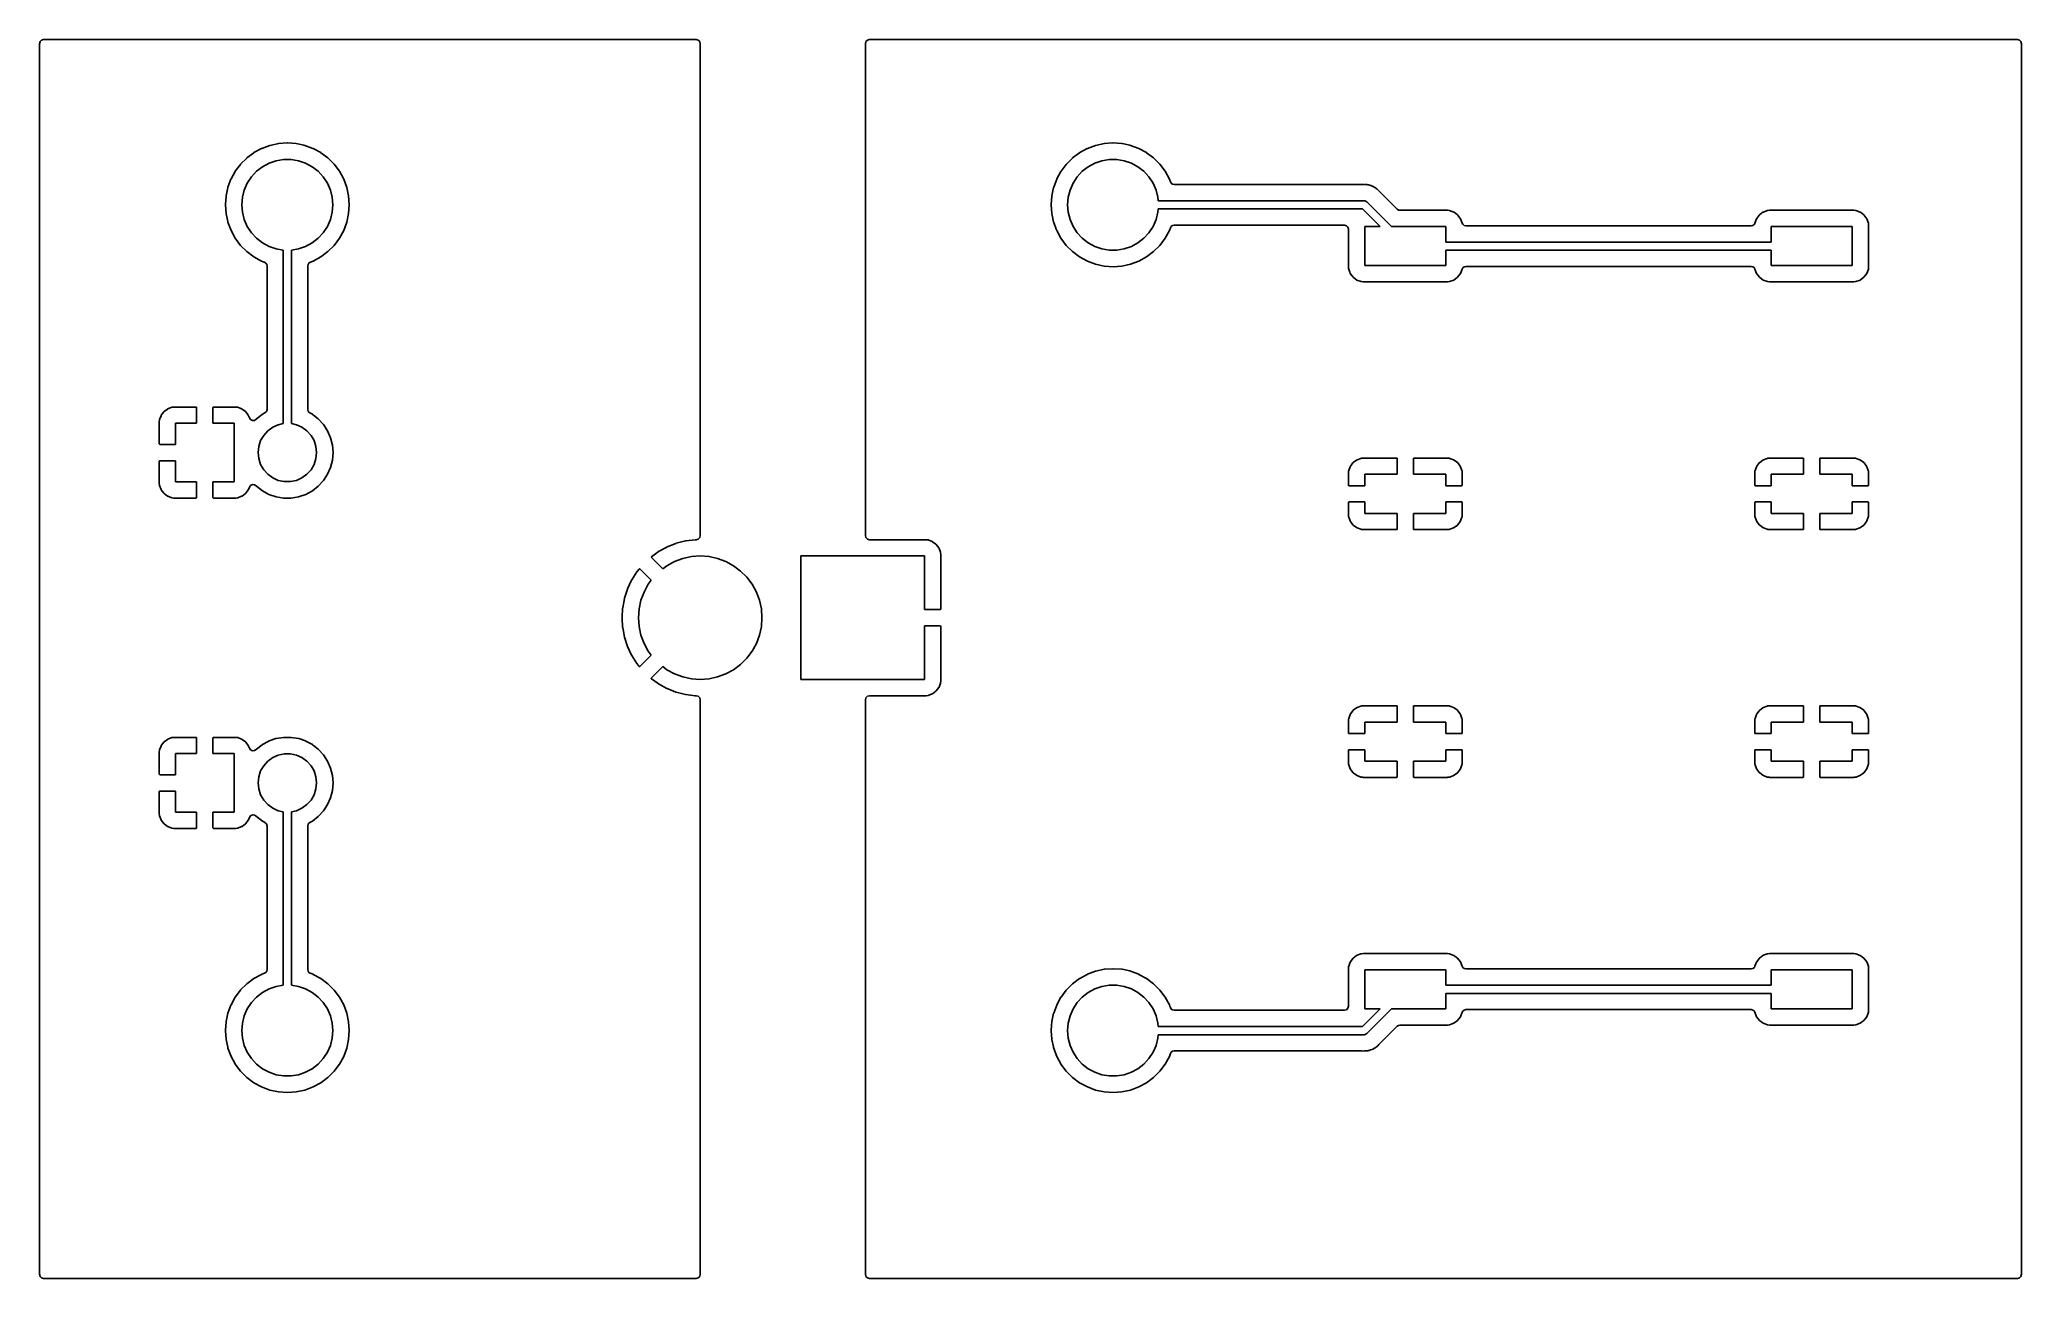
# Model space of a CAD drawing. Extents: x 33 to 94, y -50.8 to -12.7.
import ezdxf

# ---------------------------------------------------------------- set-up
doc = ezdxf.new("R2010")
doc.units = 0
doc.layers.add('BLACK', color=7, linetype='CONTINUOUS')

msp = doc.modelspace()

# ---------------------------------------------------------------- linework, layer by layer
at = {"layer": 'BLACK', "linetype": 'CONTINUOUS'}
for p, q in [((33.02, -12.824), (33.0366, -12.762)), ((33.0366, -12.762), (33.082, -12.7166)), ((33.082, -12.7166), (33.144, -12.7)), ((33.144, -12.7), (53.216, -12.7)), ((53.216, -12.7), (53.278, -12.7166)), ((53.278, -12.7166), (53.3234, -12.762)), ((53.3234, -12.762), (53.34, -12.824)), ((58.42, -12.824), (58.4366, -12.762)), ((58.4366, -12.762), (58.482, -12.7166)), ((58.482, -12.7166), (58.544, -12.7)), ((58.544, -12.7), (93.856, -12.7)), ((93.856, -12.7), (93.918, -12.7166)), ((93.918, -12.7166), (93.9634, -12.762)), ((93.9634, -12.762), (93.98, -12.824)), ((33.02, -25.1337), (33.02, -12.824)), ((53.34, -12.824), (53.34, -27.956)), ((58.42, -17.78), (58.42, -12.824)), ((93.98, -12.824), (93.98, -50.676)), ((39.3891, -16.3432), (39.2032, -16.5291)), ((39.3923, -16.34), (39.3891, -16.3432)), ((39.3891, -16.3432), (39.3891, -16.3432)), ((39.3958, -16.3374), (39.3923, -16.34)), ((39.6063, -16.1798), (39.3958, -16.3374)), ((39.3958, -16.3374), (39.3958, -16.3374)), ((39.6099, -16.1771), (39.6063, -16.1798)), ((39.6063, -16.1798), (39.6063, -16.1798)), ((39.6138, -16.175), (39.6099, -16.1771)), ((39.8446, -16.049), (39.6138, -16.175)), ((39.6138, -16.175), (39.6138, -16.175)), ((39.8485, -16.0468), (39.8446, -16.0489)), ((39.8446, -16.0489), (39.8446, -16.049)), ((39.8526, -16.0453), (39.8485, -16.0468)), ((40.0991, -15.9534), (39.8526, -16.0453)), ((39.8526, -16.0453), (39.8526, -16.0453)), ((40.0776, -16.4979), (40.2963, -16.4228)), ((40.1032, -15.9518), (40.0991, -15.9534)), ((40.0991, -15.9534), (40.0991, -15.9534)), ((40.1075, -15.9509), (40.1032, -15.9518)), ((40.3645, -15.895), (40.1075, -15.9509)), ((40.1075, -15.9509), (40.1075, -15.9509)), ((40.2963, -16.4228), (40.5244, -16.3848)), ((40.3688, -15.894), (40.3645, -15.895)), ((40.3645, -15.895), (40.3645, -15.895)), ((40.3733, -15.8937), (40.3688, -15.894)), ((40.6356, -15.875), (40.3733, -15.8937)), ((40.3733, -15.8937), (40.3733, -15.8937)), ((40.5244, -16.3848), (40.7556, -16.3848)), ((40.64, -15.8746), (40.6356, -15.875)), ((40.6444, -15.875), (40.64, -15.8746)), ((40.9067, -15.8937), (40.6444, -15.875)), ((40.7556, -16.3848), (40.9837, -16.4228)), ((40.9112, -15.894), (40.9067, -15.8937)), ((40.9067, -15.8937), (40.9067, -15.8937)), ((40.9155, -15.895), (40.9112, -15.894)), ((41.1508, -15.9462), (40.9155, -15.895)), ((40.9155, -15.895), (40.9155, -15.895)), ((40.9837, -16.4228), (41.2024, -16.4979)), ((41.1768, -15.9518), (41.1508, -15.9462)), ((41.1809, -15.9534), (41.1768, -15.9518)), ((41.4274, -16.0453), (41.1809, -15.9534)), ((41.1809, -15.9534), (41.1809, -15.9534)), ((41.4315, -16.0468), (41.4274, -16.0453)), ((41.4274, -16.0453), (41.4274, -16.0453)), ((41.4354, -16.0489), (41.4315, -16.0468)), ((41.4354, -16.049), (41.4354, -16.0489)), ((41.6662, -16.175), (41.4354, -16.049)), ((41.6701, -16.1771), (41.6662, -16.175)), ((41.6662, -16.175), (41.6662, -16.175)), ((41.8877, -16.34), (41.6701, -16.1771)), ((42.08, -16.5323), (41.8877, -16.34)), ((64.7891, -16.3432), (64.6032, -16.5291)), ((64.7923, -16.34), (64.7891, -16.3432)), ((64.7891, -16.3432), (64.7891, -16.3432)), ((64.7958, -16.3374), (64.7923, -16.34)), ((65.0063, -16.1798), (64.7958, -16.3374)), ((64.7958, -16.3374), (64.7958, -16.3374)), ((65.0099, -16.1771), (65.0063, -16.1798)), ((65.0063, -16.1798), (65.0063, -16.1798)), ((65.0138, -16.175), (65.0099, -16.1771)), ((65.2446, -16.049), (65.0138, -16.175)), ((65.0138, -16.175), (65.0138, -16.175)), ((65.2485, -16.0468), (65.2446, -16.0489)), ((65.2446, -16.0489), (65.2446, -16.049)), ((65.2526, -16.0453), (65.2485, -16.0468)), ((65.4991, -15.9534), (65.2526, -16.0453)), ((65.2526, -16.0453), (65.2526, -16.0453)), ((65.4776, -16.4979), (65.6963, -16.4228)), ((65.5032, -15.9518), (65.4991, -15.9534)), ((65.4991, -15.9534), (65.4991, -15.9534)), ((65.5075, -15.9509), (65.5032, -15.9518)), ((65.7645, -15.895), (65.5075, -15.9509)), ((65.5075, -15.9509), (65.5075, -15.9509)), ((65.6963, -16.4228), (65.9244, -16.3848)), ((65.7688, -15.894), (65.7645, -15.895)), ((65.7645, -15.895), (65.7645, -15.895)), ((65.7733, -15.8937), (65.7688, -15.894)), ((66.0356, -15.875), (65.7733, -15.8937)), ((65.7733, -15.8937), (65.7733, -15.8937)), ((65.9244, -16.3848), (66.1556, -16.3848)), ((66.04, -15.8746), (66.0356, -15.875)), ((66.0444, -15.875), (66.04, -15.8746)), ((66.3067, -15.8937), (66.0444, -15.875)), ((66.1556, -16.3848), (66.3837, -16.4228)), ((66.3112, -15.894), (66.3067, -15.8937)), ((66.3067, -15.8937), (66.3067, -15.8937)), ((66.3155, -15.895), (66.3112, -15.894)), ((66.5508, -15.9462), (66.3155, -15.895)), ((66.3155, -15.895), (66.3155, -15.895)), ((66.3837, -16.4228), (66.6024, -16.4979)), ((66.5768, -15.9518), (66.5508, -15.9462)), ((66.5809, -15.9534), (66.5768, -15.9518)), ((66.8274, -16.0453), (66.5809, -15.9534)), ((66.5809, -15.9534), (66.5809, -15.9534)), ((66.8315, -16.0468), (66.8274, -16.0453)), ((66.8274, -16.0453), (66.8274, -16.0453)), ((66.8354, -16.0489), (66.8315, -16.0468)), ((66.8354, -16.049), (66.8354, -16.0489)), ((67.0662, -16.175), (66.8354, -16.049)), ((67.0701, -16.1771), (67.0662, -16.175)), ((67.0662, -16.175), (67.0662, -16.175)), ((67.2877, -16.34), (67.0701, -16.1771)), ((67.48, -16.5323), (67.2877, -16.34)), ((38.9053, -16.9926), (38.8134, -17.2391)), ((38.9068, -16.9885), (38.9053, -16.9926)), ((38.9053, -16.9926), (38.9053, -16.9926)), ((38.9089, -16.9846), (38.9068, -16.9885)), ((38.909, -16.9846), (38.9089, -16.9846)), ((39.035, -16.7538), (38.909, -16.9846)), ((39.0371, -16.7499), (39.035, -16.7538)), ((39.035, -16.7538), (39.035, -16.7538)), ((39.0398, -16.7463), (39.0371, -16.7499)), ((39.1974, -16.5358), (39.0398, -16.7463)), ((39.0398, -16.7463), (39.0398, -16.7463)), ((39.2, -16.5323), (39.1974, -16.5358)), ((39.1974, -16.5358), (39.1974, -16.5358)), ((39.2032, -16.5291), (39.2, -16.5323)), ((39.2032, -16.5291), (39.2032, -16.5291)), ((39.4087, -17.1137), (39.5352, -16.9201)), ((39.5352, -16.9201), (39.6918, -16.75)), ((39.6918, -16.75), (39.8743, -16.608)), ((39.8743, -16.608), (40.0776, -16.4979)), ((41.2024, -16.4979), (41.4057, -16.608)), ((41.4057, -16.608), (41.5882, -16.75)), ((41.5882, -16.75), (41.7448, -16.9201)), ((41.7448, -16.9201), (41.8713, -17.1137)), ((42.2429, -16.7499), (42.08, -16.5323)), ((42.3732, -16.9885), (42.2429, -16.7499)), ((42.4682, -17.2432), (42.3732, -16.9885)), ((64.3053, -16.9926), (64.2134, -17.2391)), ((64.3068, -16.9885), (64.3053, -16.9926)), ((64.3053, -16.9926), (64.3053, -16.9926)), ((64.3089, -16.9846), (64.3068, -16.9885)), ((64.309, -16.9846), (64.3089, -16.9846)), ((64.435, -16.7538), (64.309, -16.9846)), ((64.4371, -16.7499), (64.435, -16.7538)), ((64.435, -16.7538), (64.435, -16.7538)), ((64.4398, -16.7463), (64.4371, -16.7499)), ((64.5974, -16.5358), (64.4398, -16.7463)), ((64.4398, -16.7463), (64.4398, -16.7463)), ((64.6, -16.5323), (64.5974, -16.5358)), ((64.5974, -16.5358), (64.5974, -16.5358)), ((64.6032, -16.5291), (64.6, -16.5323)), ((64.6032, -16.5291), (64.6032, -16.5291)), ((64.8087, -17.1137), (64.9352, -16.9201)), ((64.9352, -16.9201), (65.0918, -16.75)), ((65.0918, -16.75), (65.2743, -16.608)), ((65.2743, -16.608), (65.4776, -16.4979)), ((66.6024, -16.4979), (66.8057, -16.608)), ((66.8057, -16.608), (66.9882, -16.75)), ((66.9882, -16.75), (67.1448, -16.9201)), ((67.1448, -16.9201), (67.2713, -17.1137)), ((67.6429, -16.7499), (67.48, -16.5323)), ((67.7732, -16.9885), (67.6429, -16.7499)), ((67.8031, -17.0688), (67.7732, -16.9885)), ((67.805, -17.0738), (67.8031, -17.0688)), ((38.7537, -17.5133), (38.7353, -17.7705)), ((38.754, -17.5088), (38.7537, -17.5133)), ((38.7537, -17.5133), (38.7537, -17.5133)), ((38.755, -17.5045), (38.754, -17.5088)), ((38.8109, -17.2475), (38.755, -17.5045)), ((38.755, -17.5045), (38.755, -17.5045)), ((38.8118, -17.2432), (38.8109, -17.2475)), ((38.8109, -17.2475), (38.8109, -17.2475)), ((38.8134, -17.2391), (38.8118, -17.2432)), ((38.8134, -17.2391), (38.8134, -17.2391)), ((39.24, -17.78), (39.2591, -17.5496)), ((39.2591, -17.5496), (39.3159, -17.3254)), ((39.3159, -17.3254), (39.4087, -17.1137)), ((41.8713, -17.1137), (41.9641, -17.3254)), ((41.9641, -17.3254), (42.0209, -17.5496)), ((42.0209, -17.5496), (42.04, -17.78)), ((42.526, -17.5088), (42.4682, -17.2432)), ((42.5454, -17.78), (42.526, -17.5088)), ((64.1537, -17.5133), (64.1353, -17.7705)), ((64.154, -17.5088), (64.1537, -17.5133)), ((64.1537, -17.5133), (64.1537, -17.5133)), ((64.155, -17.5045), (64.154, -17.5088)), ((64.2109, -17.2475), (64.155, -17.5045)), ((64.155, -17.5045), (64.155, -17.5045)), ((64.2118, -17.2432), (64.2109, -17.2475)), ((64.2109, -17.2475), (64.2109, -17.2475)), ((64.2134, -17.2391), (64.2118, -17.2432)), ((64.2134, -17.2391), (64.2134, -17.2391)), ((64.64, -17.78), (64.6591, -17.5496)), ((64.6591, -17.5496), (64.7159, -17.3254)), ((64.7159, -17.3254), (64.8087, -17.1137)), ((67.2713, -17.1137), (67.3641, -17.3254)), ((67.3641, -17.3254), (67.4209, -17.5496)), ((67.4209, -17.5496), (67.4296, -17.655)), ((67.4296, -17.655), (73.76, -17.655)), ((67.8314, -17.1161), (67.805, -17.0738)), ((67.8724, -17.1445), (67.8314, -17.1161)), ((67.9212, -17.1545), (67.8724, -17.1445)), ((73.7247, -17.1545), (67.9212, -17.1545)), ((73.7363, -17.1539), (73.7247, -17.1545)), ((73.772, -17.1506), (73.7363, -17.1539)), ((73.76, -17.655), (73.7821, -17.6582)), ((73.7798, -17.1498), (73.772, -17.1506)), ((73.772, -17.1506), (73.772, -17.1506)), ((73.7996, -17.153), (73.7798, -17.1498)), ((73.7821, -17.6582), (73.7866, -17.6579)), ((73.7866, -17.6579), (73.789, -17.6592)), ((73.789, -17.6592), (73.7952, -17.6601)), ((73.7952, -17.6601), (73.8212, -17.6768)), ((73.819, -17.1545), (73.7996, -17.153)), ((73.8312, -17.1545), (73.819, -17.1545)), ((73.8212, -17.6768), (73.8484, -17.6916)), ((73.839, -17.1545), (73.8312, -17.1545)), ((73.8466, -17.1564), (73.839, -17.1545)), ((73.8813, -17.1654), (73.8466, -17.1564)), ((73.8466, -17.1564), (73.8466, -17.1564)), ((73.8928, -17.1677), (73.8813, -17.1654)), ((73.9282, -17.1733), (73.8928, -17.1677)), ((73.9359, -17.1746), (73.9282, -17.1733)), ((73.9282, -17.1733), (73.9282, -17.1733)), ((73.943, -17.1777), (73.9359, -17.1746)), ((73.9431, -17.1777), (73.943, -17.1777)), ((73.9543, -17.1825), (73.9431, -17.1777)), ((73.9727, -17.1888), (73.9543, -17.1825)), ((73.9845, -17.1919), (73.9727, -17.1888)), ((73.9921, -17.1938), (73.9845, -17.1919)), ((73.9845, -17.1919), (73.9845, -17.1919)), ((73.9989, -17.1976), (73.9921, -17.1938)), ((74.0304, -17.2148), (73.9989, -17.1976)), ((73.9989, -17.1976), (73.9989, -17.1976)), ((74.0408, -17.22), (74.0304, -17.2148)), ((74.0738, -17.2342), (74.0408, -17.22)), ((74.0809, -17.2373), (74.0738, -17.2342)), ((74.0738, -17.2342), (74.0738, -17.2342)), ((74.0871, -17.2421), (74.0809, -17.2373)), ((74.0968, -17.2496), (74.0871, -17.2421)), ((74.0871, -17.2421), (74.0871, -17.2421)), ((74.113, -17.2603), (74.0968, -17.2496)), ((74.1237, -17.2662), (74.113, -17.2603)), ((74.1306, -17.2699), (74.1237, -17.2662)), ((74.1237, -17.2662), (74.1237, -17.2662)), ((74.1363, -17.2753), (74.1306, -17.2699)), ((74.1624, -17.2998), (74.1363, -17.2753)), ((74.1363, -17.2753), (74.1363, -17.2753)), ((74.1713, -17.3074), (74.1624, -17.2998)), ((74.1745, -17.3099), (74.1713, -17.3074)), ((74.1772, -17.3126), (74.1745, -17.3099)), ((74.194, -17.3294), (74.1772, -17.3126)), ((74.1772, -17.3126), (74.1772, -17.3126)), ((74.1968, -17.3321), (74.194, -17.3294)), ((74.2458, -17.3781), (74.1968, -17.3321)), ((74.2498, -17.3845), (74.2458, -17.3781)), ((74.2573, -17.3927), (74.2498, -17.3845)), ((74.7778, -17.9132), (74.2573, -17.3927)), ((38.7353, -17.7705), (38.7346, -17.78)), ((38.7346, -17.78), (38.735, -17.7844)), ((38.735, -17.7844), (38.7537, -18.0467)), ((38.7537, -18.0467), (38.7537, -18.0467)), ((38.7537, -18.0467), (38.754, -18.0512)), ((38.754, -18.0512), (38.755, -18.0555)), ((38.755, -18.0555), (38.755, -18.0555)), ((38.755, -18.0555), (38.8062, -18.2908)), ((39.2591, -18.0104), (39.24, -17.78)), ((39.3159, -18.2346), (39.2591, -18.0104)), ((39.4087, -18.4463), (39.3159, -18.2346)), ((41.9641, -18.2346), (41.8713, -18.4463)), ((42.0209, -18.0104), (41.9641, -18.2346)), ((42.04, -17.78), (42.0209, -18.0104)), ((42.4682, -18.3168), (42.526, -18.0512)), ((42.526, -18.0512), (42.5454, -17.78)), ((58.42, -26.4037), (58.42, -17.78)), ((64.1353, -17.7705), (64.1346, -17.78)), ((64.1346, -17.78), (64.135, -17.7844)), ((64.135, -17.7844), (64.1537, -18.0467)), ((64.1537, -18.0467), (64.1537, -18.0467)), ((64.1537, -18.0467), (64.154, -18.0512)), ((64.154, -18.0512), (64.155, -18.0555)), ((64.155, -18.0555), (64.155, -18.0555)), ((64.155, -18.0555), (64.1646, -18.0996)), ((64.1646, -18.0996), (64.2118, -18.3168)), ((64.6591, -18.0104), (64.64, -17.78)), ((64.7159, -18.2346), (64.6591, -18.0104)), ((64.8087, -18.4463), (64.7159, -18.2346)), ((67.3641, -18.2346), (67.2713, -18.4463)), ((67.4209, -18.0104), (67.3641, -18.2346)), ((67.4296, -17.905), (67.4209, -18.0104)), ((73.7082, -17.905), (67.4296, -17.905)), ((74.2532, -18.45), (73.7082, -17.905)), ((73.8484, -17.6916), (74.6068, -18.45)), ((74.818, -17.9401), (74.7778, -17.9132)), ((74.8655, -17.9495), (74.818, -17.9401)), ((76.3246, -17.9495), (74.8655, -17.9495)), ((76.3279, -17.9495), (76.3246, -17.9495)), ((76.3312, -17.9499), (76.3279, -17.9495)), ((76.3798, -17.9551), (76.3312, -17.9499)), ((76.3312, -17.9499), (76.3312, -17.9499)), ((76.3875, -17.9559), (76.3798, -17.9551)), ((76.3798, -17.9551), (76.3798, -17.9551)), ((76.5223, -18.0062), (76.3875, -17.9559)), ((76.5294, -18.0115), (76.5223, -18.0062)), ((76.5824, -18.0512), (76.5294, -18.0115)), ((76.5294, -18.0115), (76.5294, -18.0115)), ((76.6375, -18.0925), (76.5824, -18.0512)), ((76.7238, -18.2077), (76.6375, -18.0925)), ((76.7741, -18.3425), (76.7238, -18.2077)), ((85.8331, -18.216), (85.7859, -18.3425)), ((85.8362, -18.2077), (85.8331, -18.216)), ((85.8331, -18.216), (85.8331, -18.216)), ((85.8415, -18.2006), (85.8362, -18.2077)), ((85.9171, -18.0996), (85.8415, -18.2006)), ((85.8415, -18.2006), (85.8415, -18.2006)), ((85.9225, -18.0925), (85.9171, -18.0995)), ((85.9171, -18.0995), (85.9171, -18.0996)), ((85.9295, -18.0871), (85.9225, -18.0925)), ((86.0306, -18.0115), (85.9295, -18.0871)), ((85.9295, -18.0871), (85.9295, -18.0871)), ((86.0377, -18.0062), (86.0306, -18.0115)), ((86.0306, -18.0115), (86.0306, -18.0115)), ((86.046, -18.0031), (86.0377, -18.0062)), ((86.1652, -17.9586), (86.046, -18.0031)), ((86.046, -18.0031), (86.046, -18.0031)), ((86.1653, -17.9586), (86.1652, -17.9586)), ((86.1725, -17.9559), (86.1653, -17.9586)), ((86.1802, -17.9551), (86.1725, -17.9559)), ((86.2288, -17.9499), (86.1802, -17.9551)), ((86.1802, -17.9551), (86.1802, -17.9551)), ((86.2321, -17.9495), (86.2288, -17.9499)), ((86.2288, -17.9499), (86.2288, -17.9499)), ((86.2354, -17.9495), (86.2321, -17.9495)), ((88.8246, -17.9495), (86.2354, -17.9495)), ((86.2354, -17.9495), (86.2354, -17.9495)), ((88.8279, -17.9495), (88.8246, -17.9495)), ((88.8312, -17.9499), (88.8279, -17.9495)), ((88.8798, -17.9551), (88.8312, -17.9499)), ((88.8312, -17.9499), (88.8312, -17.9499)), ((88.8875, -17.9559), (88.8798, -17.9551)), ((88.8798, -17.9551), (88.8798, -17.9551)), ((89.0223, -18.0062), (88.8875, -17.9559)), ((89.0294, -18.0115), (89.0223, -18.0062)), ((89.0824, -18.0512), (89.0294, -18.0115)), ((89.0294, -18.0115), (89.0294, -18.0115)), ((89.1375, -18.0925), (89.0824, -18.0512)), ((89.2238, -18.2077), (89.1375, -18.0925)), ((89.2741, -18.3425), (89.2238, -18.2077)), ((38.8062, -18.2908), (38.8118, -18.3168)), ((38.8118, -18.3168), (38.9068, -18.5715)), ((38.9068, -18.5715), (38.9089, -18.5754)), ((38.9089, -18.5754), (38.909, -18.5754)), ((38.909, -18.5754), (39.035, -18.8062)), ((39.035, -18.8062), (39.035, -18.8062)), ((39.035, -18.8062), (39.0371, -18.8101)), ((39.0371, -18.8101), (39.2, -19.0277)), ((39.5352, -18.6399), (39.4087, -18.4463)), ((39.6918, -18.81), (39.5352, -18.6399)), ((39.8743, -18.952), (39.6918, -18.81)), ((41.5882, -18.81), (41.4057, -18.952)), ((41.7448, -18.6399), (41.5882, -18.81)), ((41.8713, -18.4463), (41.7448, -18.6399)), ((42.08, -19.0277), (42.2429, -18.8101)), ((42.2429, -18.8101), (42.3732, -18.5715)), ((42.3732, -18.5715), (42.4682, -18.3168)), ((64.2118, -18.3168), (64.2134, -18.3209)), ((64.2134, -18.3209), (64.2134, -18.3209)), ((64.2134, -18.3209), (64.2912, -18.5295)), ((64.2912, -18.5295), (64.3068, -18.5715)), ((64.3068, -18.5715), (64.3089, -18.5754)), ((64.3089, -18.5754), (64.309, -18.5754)), ((64.309, -18.5754), (64.435, -18.8062)), ((64.435, -18.8062), (64.435, -18.8062)), ((64.435, -18.8062), (64.4371, -18.8101)), ((64.4371, -18.8101), (64.6, -19.0277)), ((64.9352, -18.6399), (64.8087, -18.4463)), ((65.0918, -18.81), (64.9352, -18.6399)), ((65.2743, -18.952), (65.0918, -18.81)), ((66.9882, -18.81), (66.8057, -18.952)), ((67.1448, -18.6399), (66.9882, -18.81)), ((67.2713, -18.4463), (67.1448, -18.6399)), ((67.48, -19.0277), (67.6429, -18.8101)), ((67.6429, -18.8101), (67.7732, -18.5715)), ((67.7732, -18.5715), (67.805, -18.4862)), ((67.805, -18.4862), (67.8314, -18.4439)), ((67.8314, -18.4439), (67.8724, -18.4155)), ((67.8724, -18.4155), (67.9212, -18.4055)), ((67.9212, -18.4055), (73.1555, -18.4055)), ((73.1555, -18.4055), (73.2175, -18.4221)), ((73.2175, -18.4221), (73.2629, -18.4675)), ((73.2629, -18.4675), (73.2795, -18.5295)), ((73.2795, -18.5295), (73.2795, -19.6946)), ((73.78, -19.65), (73.78, -18.45)), ((73.78, -18.45), (74.2532, -18.45)), ((74.6068, -18.45), (76.28, -18.45)), ((76.28, -18.45), (76.28, -18.925)), ((76.7761, -18.3418), (76.7741, -18.3425)), ((76.794, -18.3783), (76.7761, -18.3418)), ((76.8371, -18.4124), (76.794, -18.3783)), ((76.8906, -18.4245), (76.8371, -18.4124)), ((85.6694, -18.4245), (76.8906, -18.4245)), ((85.7229, -18.4124), (85.6694, -18.4245)), ((85.766, -18.3783), (85.7229, -18.4124)), ((85.7839, -18.3418), (85.766, -18.3783)), ((85.7859, -18.3425), (85.7839, -18.3418)), ((86.28, -18.925), (86.28, -18.45)), ((86.28, -18.45), (88.78, -18.45)), ((88.78, -18.45), (88.78, -19.65)), ((89.2805, -18.4021), (89.2741, -18.3425)), ((89.2805, -19.6979), (89.2805, -18.4021)), ((39.2, -19.0277), (39.3923, -19.22)), ((39.3923, -19.22), (39.6099, -19.3829)), ((39.6099, -19.3829), (39.8485, -19.5132)), ((40.0776, -19.0621), (39.8743, -18.952)), ((40.2963, -19.1372), (40.0776, -19.0621)), ((40.515, -19.1737), (40.2963, -19.1372)), ((40.515, -24.5115), (40.515, -19.1737)), ((40.9837, -19.1372), (40.765, -19.1737)), ((40.765, -19.1737), (40.765, -24.5115)), ((41.2024, -19.0621), (40.9837, -19.1372)), ((41.4057, -18.952), (41.2024, -19.0621)), ((41.4315, -19.5132), (41.6701, -19.3829)), ((41.6701, -19.3829), (41.8877, -19.22)), ((41.8877, -19.22), (42.08, -19.0277)), ((64.6, -19.0277), (64.7923, -19.22)), ((64.7923, -19.22), (65.0099, -19.3829)), ((65.0099, -19.3829), (65.2485, -19.5132)), ((65.4776, -19.0621), (65.2743, -18.952)), ((65.6963, -19.1372), (65.4776, -19.0621)), ((65.9244, -19.1752), (65.6963, -19.1372)), ((66.1556, -19.1752), (65.9244, -19.1752)), ((66.3837, -19.1372), (66.1556, -19.1752)), ((66.6024, -19.0621), (66.3837, -19.1372)), ((66.8057, -18.952), (66.6024, -19.0621)), ((66.8315, -19.5132), (67.0701, -19.3829)), ((67.0701, -19.3829), (67.2877, -19.22)), ((67.2877, -19.22), (67.48, -19.0277)), ((76.28, -18.925), (86.28, -18.925)), ((86.28, -19.175), (76.28, -19.175)), ((76.28, -19.175), (76.28, -19.65)), ((86.28, -19.65), (86.28, -19.175)), ((39.8485, -19.5132), (39.9288, -19.5431)), ((39.9288, -19.5431), (39.9338, -19.545)), ((39.9338, -19.545), (39.9761, -19.5714)), ((39.9761, -19.5714), (40.0045, -19.6124)), ((40.0045, -19.6124), (40.0145, -19.6612)), ((40.0145, -19.6612), (40.0145, -24.0722)), ((41.2655, -19.6612), (41.2755, -19.6124)), ((41.2655, -24.0722), (41.2655, -19.6612)), ((41.2755, -19.6124), (41.3039, -19.5714)), ((41.3039, -19.5714), (41.3462, -19.545)), ((41.3462, -19.545), (41.3492, -19.5439)), ((41.3492, -19.5439), (41.4315, -19.5132)), ((65.2485, -19.5132), (65.5032, -19.6082)), ((65.5032, -19.6082), (65.7688, -19.666)), ((65.7688, -19.666), (66.04, -19.6854)), ((66.04, -19.6854), (66.3112, -19.666)), ((66.3112, -19.666), (66.5768, -19.6082)), ((66.5768, -19.6082), (66.8315, -19.5132)), ((73.2795, -19.6946), (73.2795, -19.6946)), ((73.2795, -19.6946), (73.2795, -19.6979)), ((73.2795, -19.6979), (73.2799, -19.7011)), ((73.2799, -19.7011), (73.2799, -19.7012)), ((73.2799, -19.7012), (73.2851, -19.7498)), ((73.2851, -19.7498), (73.2851, -19.7498)), ((73.2851, -19.7498), (73.2859, -19.7575)), ((73.2859, -19.7575), (73.2886, -19.7647)), ((73.2886, -19.7647), (73.2886, -19.7648)), ((73.2886, -19.7648), (73.3222, -19.8548)), ((73.3222, -19.8548), (73.3362, -19.8923)), ((73.3362, -19.8923), (73.4225, -20.0075)), ((73.4225, -20.0075), (73.5377, -20.0938)), ((73.5377, -20.0938), (73.6725, -20.1441)), ((76.28, -19.65), (73.78, -19.65)), ((76.3875, -20.1441), (76.5223, -20.0938)), ((76.5223, -20.0938), (76.6375, -20.0075)), ((76.6375, -20.0075), (76.7238, -19.8923)), ((76.7238, -19.8923), (76.7741, -19.7575)), ((76.7741, -19.7575), (76.7761, -19.7582)), ((76.7761, -19.7582), (76.794, -19.7217)), ((76.794, -19.7217), (76.8371, -19.6876)), ((76.8371, -19.6876), (76.8906, -19.6755)), ((76.8906, -19.6755), (85.6694, -19.6755)), ((85.6694, -19.6755), (85.7229, -19.6876)), ((85.7229, -19.6876), (85.766, -19.7217)), ((85.766, -19.7217), (85.7839, -19.7582)), ((85.7839, -19.7582), (85.7859, -19.7575)), ((85.7859, -19.7575), (85.8362, -19.8923)), ((85.8362, -19.8923), (85.9225, -20.0075)), ((85.9225, -20.0075), (86.0377, -20.0938)), ((86.0377, -20.0938), (86.1725, -20.1441)), ((88.78, -19.65), (86.28, -19.65)), ((88.8875, -20.1441), (89.0223, -20.0938)), ((89.0223, -20.0938), (89.1375, -20.0075)), ((89.1375, -20.0075), (89.2238, -19.8923)), ((89.2238, -19.8923), (89.2741, -19.7575)), ((89.2741, -19.7575), (89.2805, -19.6979)), ((73.6725, -20.1441), (73.7321, -20.1505)), ((73.7321, -20.1505), (76.3279, -20.1505)), ((76.3279, -20.1505), (76.3875, -20.1441)), ((86.1725, -20.1441), (86.2321, -20.1505)), ((86.2321, -20.1505), (88.8279, -20.1505)), ((88.8279, -20.1505), (88.8875, -20.1441)), ((36.7535, -24.2662), (36.7091, -24.3854)), ((36.762, -24.2508), (36.7535, -24.2662)), ((36.8375, -24.1499), (36.762, -24.2508)), ((36.8499, -24.1375), (36.8375, -24.1499)), ((36.9508, -24.062), (36.8499, -24.1375)), ((36.9662, -24.0535), (36.9508, -24.062)), ((37.0854, -24.0091), (36.9662, -24.0535)), ((37.1003, -24.0056), (37.0854, -24.0091)), ((37.1489, -24.0004), (37.1003, -24.0056)), ((37.1555, -24), (37.1489, -24.0004)), ((37.8337, -24), (37.1555, -24)), ((37.8465, -24.0034), (37.8337, -24)), ((37.85, -24.0163), (37.8465, -24.0034)), ((37.85, -24.5), (37.85, -24.0163)), ((38.3534, -24.0034), (38.35, -24.0163)), ((38.35, -24.0163), (38.35, -24.5)), ((38.3663, -24), (38.3534, -24.0034)), ((39.0445, -24), (38.3663, -24)), ((39.0511, -24.0004), (39.0445, -24)), ((39.0997, -24.0056), (39.0511, -24.0004)), ((39.1146, -24.0091), (39.0997, -24.0056)), ((39.2338, -24.0535), (39.1146, -24.0091)), ((39.2492, -24.062), (39.2338, -24.0535)), ((39.3501, -24.1375), (39.2492, -24.062)), ((39.3625, -24.1499), (39.3501, -24.1375)), ((39.438, -24.2508), (39.3625, -24.1499)), ((39.4465, -24.2662), (39.438, -24.2508)), ((39.4721, -24.3349), (39.4465, -24.2662)), ((39.508, -24.3861), (39.4721, -24.3349)), ((39.6795, -24.3756), (39.6269, -24.4094)), ((39.6847, -24.3699), (39.6795, -24.3756)), ((39.6882, -24.3661), (39.6847, -24.3699)), ((39.6847, -24.3699), (39.6847, -24.3699)), ((39.6923, -24.3629), (39.6882, -24.3661)), ((39.8673, -24.2267), (39.6923, -24.3629)), ((39.6923, -24.3629), (39.6923, -24.3629)), ((39.8714, -24.2235), (39.8673, -24.2267)), ((39.8673, -24.2267), (39.8673, -24.2267)), ((39.8759, -24.2211), (39.8714, -24.2235)), ((39.9495, -24.1812), (39.8759, -24.2211)), ((39.8759, -24.2211), (39.8759, -24.2211)), ((39.997, -24.1357), (39.9495, -24.1812)), ((40.0145, -24.0722), (39.997, -24.1357)), ((41.283, -24.1357), (41.2655, -24.0722)), ((41.3305, -24.1812), (41.283, -24.1357)), ((41.4086, -24.2235), (41.3305, -24.1812)), ((41.4127, -24.2267), (41.4086, -24.2235)), ((41.4437, -24.2508), (41.4127, -24.2267)), ((41.4127, -24.2267), (41.4127, -24.2267)), ((41.5918, -24.3661), (41.4437, -24.2508)), ((41.749, -24.5368), (41.5918, -24.3661)), ((36.7004, -24.4489), (36.7, -24.4555)), ((36.7, -24.4555), (36.7, -25.1337)), ((36.7056, -24.4003), (36.7004, -24.4489)), ((36.7091, -24.3854), (36.7056, -24.4003)), ((37.2, -25.15), (37.2, -24.5)), ((37.2, -24.5), (37.85, -24.5)), ((38.35, -24.5), (39, -24.5)), ((39, -24.5), (39, -26.3)), ((39.5644, -24.4133), (39.508, -24.3861)), ((39.6269, -24.4094), (39.5644, -24.4133)), ((39.8178, -25.0339), (39.9119, -24.871)), ((39.9119, -24.871), (40.0378, -24.7312)), ((40.0378, -24.7312), (40.19, -24.6206)), ((40.19, -24.6206), (40.3619, -24.544)), ((40.3619, -24.544), (40.515, -24.5115)), ((40.765, -24.5115), (40.9181, -24.544)), ((40.9181, -24.544), (41.09, -24.6206)), ((41.09, -24.6206), (41.2422, -24.7312)), ((41.2422, -24.7312), (41.3681, -24.871)), ((41.3681, -24.871), (41.4622, -25.0339)), ((41.8759, -24.7312), (41.749, -24.5368)), ((41.9692, -24.9437), (41.8759, -24.7312)), ((42.0261, -25.1687), (41.9692, -24.9437)), ((33.02, -26.3445), (33.02, -25.1337)), ((36.7, -25.1337), (36.7034, -25.1465)), ((36.7034, -25.1465), (36.7163, -25.15)), ((36.7163, -25.15), (37.2, -25.15)), ((39.74, -25.4), (39.7597, -25.2129)), ((39.7597, -25.5871), (39.74, -25.4)), ((39.7597, -25.2129), (39.8178, -25.0339)), ((39.8178, -25.7661), (39.7597, -25.5871)), ((41.4622, -25.0339), (41.5203, -25.2129)), ((41.5203, -25.5871), (41.4622, -25.7661)), ((41.5203, -25.2129), (41.54, -25.4)), ((41.54, -25.4), (41.5203, -25.5871)), ((42.0453, -25.4), (42.0261, -25.1687)), ((42.0261, -25.6313), (42.0453, -25.4)), ((73.6654, -25.5791), (73.5462, -25.6235)), ((73.6803, -25.5756), (73.6654, -25.5791)), ((73.7289, -25.5704), (73.6803, -25.5756)), ((73.7355, -25.57), (73.7289, -25.5704)), ((74.7637, -25.57), (73.7355, -25.57)), ((74.7765, -25.5734), (74.7637, -25.57)), ((74.78, -25.5863), (74.7765, -25.5734)), ((74.78, -26.07), (74.78, -25.5863)), ((75.2835, -25.5734), (75.28, -25.5863)), ((75.28, -25.5863), (75.28, -26.07)), ((75.2963, -25.57), (75.2835, -25.5734)), ((76.3245, -25.57), (75.2963, -25.57)), ((76.3311, -25.5704), (76.3245, -25.57)), ((76.3797, -25.5756), (76.3311, -25.5704)), ((76.3946, -25.5791), (76.3797, -25.5756)), ((76.5138, -25.6235), (76.3946, -25.5791)), ((86.1654, -25.5791), (86.0462, -25.6235)), ((86.1803, -25.5756), (86.1654, -25.5791)), ((86.2289, -25.5704), (86.1803, -25.5756)), ((86.2355, -25.57), (86.2289, -25.5704)), ((87.2637, -25.57), (86.2355, -25.57)), ((87.2765, -25.5734), (87.2637, -25.57)), ((87.28, -25.5863), (87.2765, -25.5734)), ((87.28, -26.07), (87.28, -25.5863)), ((87.7835, -25.5734), (87.78, -25.5863)), ((87.78, -25.5863), (87.78, -26.07)), ((87.7963, -25.57), (87.7835, -25.5734)), ((88.8245, -25.57), (87.7963, -25.57)), ((88.8311, -25.5704), (88.8245, -25.57)), ((88.8797, -25.5756), (88.8311, -25.5704)), ((88.8946, -25.5791), (88.8797, -25.5756)), ((89.0138, -25.6235), (88.8946, -25.5791)), ((36.7034, -25.6534), (36.7, -25.6663)), ((36.7, -25.6663), (36.7, -26.3445)), ((36.7163, -25.65), (36.7034, -25.6534)), ((37.2, -25.65), (36.7163, -25.65)), ((37.2, -26.3), (37.2, -25.65)), ((39.9119, -25.929), (39.8178, -25.7661)), ((40.0378, -26.0688), (39.9119, -25.929)), ((40.19, -26.1794), (40.0378, -26.0688)), ((40.3619, -26.256), (40.19, -26.1794)), ((41.09, -26.1794), (40.9181, -26.256)), ((41.2422, -26.0688), (41.09, -26.1794)), ((41.3681, -25.929), (41.2422, -26.0688)), ((41.4622, -25.7661), (41.3681, -25.929)), ((41.749, -26.2632), (41.8759, -26.0688)), ((41.8759, -26.0688), (41.9692, -25.8563)), ((41.9692, -25.8563), (42.0261, -25.6313)), ((73.2804, -26.0189), (73.28, -26.0255)), ((73.28, -26.0255), (73.28, -26.4037)), ((73.2856, -25.9703), (73.2804, -26.0189)), ((73.2891, -25.9554), (73.2856, -25.9703)), ((73.3335, -25.8362), (73.2891, -25.9554)), ((73.342, -25.8208), (73.3335, -25.8362)), ((73.4175, -25.7199), (73.342, -25.8208)), ((73.4299, -25.7075), (73.4175, -25.7199)), ((73.5308, -25.632), (73.4299, -25.7075)), ((73.5462, -25.6235), (73.5308, -25.632)), ((73.78, -26.42), (73.78, -26.07)), ((73.78, -26.07), (74.78, -26.07)), ((75.28, -26.07), (76.28, -26.07)), ((76.28, -26.07), (76.28, -26.42)), ((76.5292, -25.632), (76.5138, -25.6235)), ((76.6301, -25.7075), (76.5292, -25.632)), ((76.6425, -25.7199), (76.6301, -25.7075)), ((76.718, -25.8208), (76.6425, -25.7199)), ((76.7265, -25.8362), (76.718, -25.8208)), ((76.7709, -25.9554), (76.7265, -25.8362)), ((76.7744, -25.9703), (76.7709, -25.9554)), ((76.7796, -26.0189), (76.7744, -25.9703)), ((76.78, -26.0255), (76.7796, -26.0189)), ((76.78, -26.4037), (76.78, -26.0255)), ((85.7804, -26.0189), (85.78, -26.0255)), ((85.78, -26.0255), (85.78, -26.4037)), ((85.7856, -25.9703), (85.7804, -26.0189)), ((85.7891, -25.9554), (85.7856, -25.9703)), ((85.8335, -25.8362), (85.7891, -25.9554)), ((85.842, -25.8208), (85.8335, -25.8362)), ((85.9175, -25.7199), (85.842, -25.8208)), ((85.9299, -25.7075), (85.9175, -25.7199)), ((86.0308, -25.632), (85.9299, -25.7075)), ((86.0462, -25.6235), (86.0308, -25.632)), ((86.28, -26.42), (86.28, -26.07)), ((86.28, -26.07), (87.28, -26.07)), ((87.78, -26.07), (88.78, -26.07)), ((88.78, -26.07), (88.78, -26.42)), ((89.0292, -25.632), (89.0138, -25.6235)), ((89.1301, -25.7075), (89.0292, -25.632)), ((89.1425, -25.7199), (89.1301, -25.7075)), ((89.218, -25.8208), (89.1425, -25.7199)), ((89.2265, -25.8362), (89.218, -25.8208)), ((89.2709, -25.9554), (89.2265, -25.8362)), ((89.2744, -25.9703), (89.2709, -25.9554)), ((89.2796, -26.0189), (89.2744, -25.9703)), ((89.28, -26.0255), (89.2796, -26.0189)), ((89.28, -26.4037), (89.28, -26.0255)), ((33.02, -30.4839), (33.02, -26.3445)), ((36.7, -26.3445), (36.7004, -26.3511)), ((36.7004, -26.3511), (36.7056, -26.3997)), ((36.7056, -26.3997), (36.7091, -26.4146)), ((36.7091, -26.4146), (36.7535, -26.5338)), ((36.7535, -26.5338), (36.762, -26.5492)), ((36.762, -26.5492), (36.8375, -26.6501)), ((36.8375, -26.6501), (36.8499, -26.6625)), ((36.8499, -26.6625), (36.9508, -26.738)), ((36.9508, -26.738), (36.9662, -26.7465)), ((36.9662, -26.7465), (37.0854, -26.7909)), ((37.0854, -26.7909), (37.1003, -26.7944)), ((37.1003, -26.7944), (37.1489, -26.7996)), ((37.1489, -26.7996), (37.1555, -26.8)), ((37.1555, -26.8), (37.8337, -26.8)), ((37.85, -26.3), (37.2, -26.3)), ((37.8337, -26.8), (37.8465, -26.7965)), ((37.8465, -26.7965), (37.85, -26.7837)), ((37.85, -26.7837), (37.85, -26.3)), ((39, -26.3), (38.35, -26.3)), ((38.35, -26.3), (38.35, -26.7837)), ((38.35, -26.7837), (38.3534, -26.7965)), ((38.3534, -26.7965), (38.3663, -26.8)), ((38.3663, -26.8), (39.0445, -26.8)), ((39.0445, -26.8), (39.0511, -26.7996)), ((39.0511, -26.7996), (39.0997, -26.7944)), ((39.0997, -26.7944), (39.1146, -26.7909)), ((39.1146, -26.7909), (39.2338, -26.7465)), ((39.2338, -26.7465), (39.2492, -26.738)), ((39.2492, -26.738), (39.3501, -26.6625)), ((39.3501, -26.6625), (39.3625, -26.6501)), ((39.3625, -26.6501), (39.438, -26.5492)), ((39.438, -26.5492), (39.4465, -26.5338)), ((39.4465, -26.5338), (39.4721, -26.4651)), ((39.4721, -26.4651), (39.508, -26.4139)), ((39.508, -26.4139), (39.5644, -26.3867)), ((39.5644, -26.3867), (39.6269, -26.3906)), ((39.6269, -26.3906), (39.6795, -26.4244)), ((39.6795, -26.4244), (39.6882, -26.4339)), ((39.6882, -26.4339), (39.8714, -26.5765)), ((39.8714, -26.5765), (40.0755, -26.6869)), ((40.0755, -26.6869), (40.295, -26.7623)), ((40.295, -26.7623), (40.524, -26.8005)), ((40.5459, -26.2951), (40.3619, -26.256)), ((40.524, -26.8005), (40.7509, -26.8005)), ((40.7341, -26.2951), (40.5459, -26.2951)), ((40.9181, -26.256), (40.7341, -26.2951)), ((40.7509, -26.8005), (40.756, -26.8005)), ((40.756, -26.8005), (40.985, -26.7623)), ((40.985, -26.7623), (41.2045, -26.6869)), ((41.2045, -26.6869), (41.4086, -26.5765)), ((41.4086, -26.5765), (41.5918, -26.4339)), ((41.5918, -26.4339), (41.749, -26.2632)), ((58.42, -27.3145), (58.42, -26.4037)), ((73.28, -26.4037), (73.2835, -26.4165)), ((73.2835, -26.4165), (73.2963, -26.42)), ((73.2963, -26.42), (73.78, -26.42)), ((76.28, -26.42), (76.7637, -26.42)), ((76.7637, -26.42), (76.7765, -26.4165)), ((76.7765, -26.4165), (76.78, -26.4037)), ((85.78, -26.4037), (85.7835, -26.4165)), ((85.7835, -26.4165), (85.7963, -26.42)), ((85.7963, -26.42), (86.28, -26.42)), ((88.78, -26.42), (89.2637, -26.42)), ((89.2637, -26.42), (89.2765, -26.4165)), ((89.2765, -26.4165), (89.28, -26.4037)), ((58.42, -27.956), (58.42, -27.3145)), ((73.2835, -26.9234), (73.28, -26.9363)), ((73.28, -26.9363), (73.28, -27.3145)), ((73.28, -27.3145), (73.2804, -27.3211)), ((73.2804, -27.3211), (73.2856, -27.3697)), ((73.2963, -26.92), (73.2835, -26.9234)), ((73.2856, -27.3697), (73.2891, -27.3846)), ((73.2891, -27.3846), (73.3335, -27.5038)), ((73.78, -26.92), (73.2963, -26.92)), ((73.78, -27.27), (73.78, -26.92)), ((74.78, -27.27), (73.78, -27.27)), ((74.78, -27.7537), (74.78, -27.27)), ((76.28, -27.27), (75.28, -27.27)), ((75.28, -27.27), (75.28, -27.7537)), ((76.7637, -26.92), (76.28, -26.92)), ((76.28, -26.92), (76.28, -27.27)), ((76.7265, -27.5038), (76.7709, -27.3846)), ((76.7765, -26.9234), (76.7637, -26.92)), ((76.7709, -27.3846), (76.7744, -27.3697)), ((76.7744, -27.3697), (76.7796, -27.3211)), ((76.78, -26.9363), (76.7765, -26.9234)), ((76.7796, -27.3211), (76.78, -27.3145)), ((76.78, -27.3145), (76.78, -26.9363)), ((85.7835, -26.9234), (85.78, -26.9363)), ((85.78, -26.9363), (85.78, -27.3145)), ((85.78, -27.3145), (85.7804, -27.3211)), ((85.7804, -27.3211), (85.7856, -27.3697)), ((85.7963, -26.92), (85.7835, -26.9234)), ((85.7856, -27.3697), (85.7891, -27.3846)), ((85.7891, -27.3846), (85.8335, -27.5038)), ((86.28, -26.92), (85.7963, -26.92)), ((86.28, -27.27), (86.28, -26.92)), ((87.28, -27.27), (86.28, -27.27)), ((87.28, -27.7537), (87.28, -27.27)), ((88.78, -27.27), (87.78, -27.27)), ((87.78, -27.27), (87.78, -27.7537)), ((89.2637, -26.92), (88.78, -26.92)), ((88.78, -26.92), (88.78, -27.27)), ((89.2265, -27.5038), (89.2709, -27.3846)), ((89.2765, -26.9234), (89.2637, -26.92)), ((89.2709, -27.3846), (89.2744, -27.3697)), ((89.2744, -27.3697), (89.2796, -27.3211)), ((89.28, -26.9363), (89.2765, -26.9234)), ((89.2796, -27.3211), (89.28, -27.3145)), ((89.28, -27.3145), (89.28, -26.9363)), ((53.3234, -28.018), (53.278, -28.0634)), ((53.34, -27.956), (53.3234, -28.018)), ((58.4366, -28.018), (58.42, -27.956)), ((58.482, -28.0634), (58.4366, -28.018)), ((73.3335, -27.5038), (73.342, -27.5192)), ((73.342, -27.5192), (73.4175, -27.6201)), ((73.4175, -27.6201), (73.4299, -27.6325)), ((73.4299, -27.6325), (73.5308, -27.708)), ((73.5308, -27.708), (73.5462, -27.7165)), ((73.5462, -27.7165), (73.6654, -27.7609)), ((73.6654, -27.7609), (73.6803, -27.7644)), ((73.6803, -27.7644), (73.7289, -27.7696)), ((73.7289, -27.7696), (73.7355, -27.77)), ((73.7355, -27.77), (74.7637, -27.77)), ((74.7637, -27.77), (74.7765, -27.7665)), ((74.7765, -27.7665), (74.78, -27.7537)), ((75.28, -27.7537), (75.2835, -27.7665)), ((75.2835, -27.7665), (75.2963, -27.77)), ((75.2963, -27.77), (76.3245, -27.77)), ((76.3245, -27.77), (76.3311, -27.7696)), ((76.3311, -27.7696), (76.3797, -27.7644)), ((76.3797, -27.7644), (76.3946, -27.7609)), ((76.3946, -27.7609), (76.5138, -27.7165)), ((76.5138, -27.7165), (76.5292, -27.708)), ((76.5292, -27.708), (76.6301, -27.6325)), ((76.6301, -27.6325), (76.6425, -27.6201)), ((76.6425, -27.6201), (76.718, -27.5192)), ((76.718, -27.5192), (76.7265, -27.5038)), ((85.8335, -27.5038), (85.842, -27.5192)), ((85.842, -27.5192), (85.9175, -27.6201)), ((85.9175, -27.6201), (85.9299, -27.6325)), ((85.9299, -27.6325), (86.0308, -27.708)), ((86.0308, -27.708), (86.0462, -27.7165)), ((86.0462, -27.7165), (86.1654, -27.7609)), ((86.1654, -27.7609), (86.1803, -27.7644)), ((86.1803, -27.7644), (86.2289, -27.7696)), ((86.2289, -27.7696), (86.2355, -27.77)), ((86.2355, -27.77), (87.2637, -27.77)), ((87.2637, -27.77), (87.2765, -27.7665)), ((87.2765, -27.7665), (87.28, -27.7537)), ((87.78, -27.7537), (87.7835, -27.7665)), ((87.7835, -27.7665), (87.7963, -27.77)), ((87.7963, -27.77), (88.8245, -27.77)), ((88.8245, -27.77), (88.8311, -27.7696)), ((88.8311, -27.7696), (88.8797, -27.7644)), ((88.8797, -27.7644), (88.8946, -27.7609)), ((88.8946, -27.7609), (89.0138, -27.7165)), ((89.0138, -27.7165), (89.0292, -27.708)), ((89.0292, -27.708), (89.1301, -27.6325)), ((89.1301, -27.6325), (89.1425, -27.6201)), ((89.1425, -27.6201), (89.218, -27.5192)), ((89.218, -27.5192), (89.2265, -27.5038)), ((51.8374, -28.6051), (51.8302, -28.6133)), ((51.8302, -28.6133), (51.8361, -28.6225)), ((51.8361, -28.6225), (52.1883, -28.9748)), ((52.0483, -28.4519), (51.8374, -28.6051)), ((52.0549, -28.4477), (52.0483, -28.4519)), ((52.3127, -28.306), (52.0549, -28.4477)), ((52.3197, -28.3027), (52.3127, -28.306)), ((52.5933, -28.1944), (52.3197, -28.3027)), ((52.6007, -28.192), (52.5933, -28.1944)), ((52.8856, -28.1188), (52.6007, -28.192)), ((52.8047, -28.657), (53.0696, -28.5993)), ((52.8933, -28.1174), (52.8856, -28.1188)), ((53.1851, -28.0805), (52.8933, -28.1174)), ((53.0696, -28.5993), (53.34, -28.58)), ((53.1929, -28.08), (53.1851, -28.0805)), ((53.216, -28.08), (53.1929, -28.08)), ((53.278, -28.0634), (53.216, -28.08)), ((53.34, -28.58), (53.6104, -28.5993)), ((53.6104, -28.5993), (53.8753, -28.657)), ((56.44, -32.38), (56.44, -28.58)), ((56.44, -28.58), (60.24, -28.58)), ((58.544, -28.08), (58.482, -28.0634)), ((60.2845, -28.08), (58.544, -28.08)), ((60.24, -28.58), (60.24, -30.23)), ((60.2911, -28.0804), (60.2845, -28.08)), ((60.3397, -28.0856), (60.2911, -28.0804)), ((60.3546, -28.0891), (60.3397, -28.0856)), ((60.4738, -28.1335), (60.3546, -28.0891)), ((60.4892, -28.142), (60.4738, -28.1335)), ((60.5901, -28.2175), (60.4892, -28.142)), ((60.6025, -28.2299), (60.5901, -28.2175)), ((60.678, -28.3308), (60.6025, -28.2299)), ((60.6865, -28.3462), (60.678, -28.3308)), ((60.7309, -28.4654), (60.6865, -28.3462)), ((60.7344, -28.4803), (60.7309, -28.4654)), ((60.7396, -28.5289), (60.7344, -28.4803)), ((60.74, -28.5355), (60.7396, -28.5289)), ((60.74, -30.2137), (60.74, -28.5355)), ((51.3924, -29.0698), (51.2348, -29.3182)), ((51.397, -29.0635), (51.3924, -29.0698)), ((51.4643, -28.9822), (51.397, -29.0635)), ((51.4756, -28.9744), (51.4643, -28.9822)), ((51.4876, -28.9811), (51.4756, -28.9744)), ((51.8348, -29.3283), (51.4876, -28.9811)), ((52.1883, -28.9748), (52.3128, -28.8816)), ((52.3128, -28.8816), (52.5507, -28.7517)), ((52.5507, -28.7517), (52.8047, -28.657)), ((53.8753, -28.657), (54.1293, -28.7517)), ((54.1293, -28.7517), (54.3672, -28.8816)), ((54.3672, -28.8816), (54.5842, -29.0441)), ((54.5842, -29.0441), (54.7759, -29.2358)), ((54.7759, -29.2358), (54.9384, -29.4528)), ((51.1029, -29.5985), (51.012, -29.8783)), ((51.1058, -29.5912), (51.1029, -29.5985)), ((51.231, -29.325), (51.1058, -29.5912)), ((51.2348, -29.3182), (51.231, -29.325)), ((51.517, -29.9447), (51.6117, -29.6907)), ((51.6117, -29.6907), (51.7416, -29.4528)), ((51.7416, -29.4528), (51.8348, -29.3283)), ((54.9384, -29.4528), (55.0683, -29.6907)), ((55.0683, -29.6907), (55.163, -29.9447)), ((50.954, -30.1825), (50.9355, -30.4761)), ((50.9355, -30.4761), (50.9355, -30.4839)), ((50.9549, -30.1748), (50.954, -30.1825)), ((51.0101, -29.8858), (50.9549, -30.1748)), ((51.012, -29.8783), (51.0101, -29.8858)), ((51.44, -30.48), (51.4593, -30.2096)), ((51.4593, -30.7504), (51.44, -30.48)), ((51.4593, -30.2096), (51.517, -29.9447)), ((55.163, -29.9447), (55.2207, -30.2096)), ((55.2207, -30.2096), (55.24, -30.48)), ((55.24, -30.48), (55.2207, -30.7504)), ((60.24, -30.23), (60.7237, -30.23)), ((60.7237, -30.23), (60.7365, -30.2265)), ((60.7365, -30.2265), (60.74, -30.2137)), ((33.02, -35.2937), (33.02, -30.4839)), ((50.9355, -30.4839), (50.954, -30.7775)), ((50.954, -30.7775), (50.9549, -30.7852)), ((50.9549, -30.7852), (51.0101, -31.0742)), ((51.0101, -31.0742), (51.012, -31.0817)), ((51.012, -31.0817), (51.1029, -31.3615)), ((51.517, -31.0153), (51.4593, -30.7504)), ((51.6117, -31.2693), (51.517, -31.0153)), ((55.163, -31.0153), (55.0683, -31.2693)), ((55.2207, -30.7504), (55.163, -31.0153)), ((60.7237, -30.73), (60.24, -30.73)), ((60.24, -30.73), (60.24, -32.38)), ((60.7365, -30.7334), (60.7237, -30.73)), ((60.74, -30.7463), (60.7365, -30.7334)), ((60.74, -32.4245), (60.74, -30.7463)), ((51.1029, -31.3615), (51.1058, -31.3688)), ((51.1058, -31.3688), (51.231, -31.635)), ((51.231, -31.635), (51.2348, -31.6418)), ((51.2348, -31.6418), (51.3924, -31.8902)), ((51.4876, -31.9789), (51.8348, -31.6317)), ((51.7416, -31.5072), (51.6117, -31.2693)), ((51.8348, -31.6317), (51.7416, -31.5072)), ((54.9384, -31.5072), (54.7759, -31.7242)), ((55.0683, -31.2693), (54.9384, -31.5072)), ((51.3924, -31.8902), (51.397, -31.8965)), ((51.397, -31.8965), (51.4643, -31.9778)), ((51.4643, -31.9778), (51.4756, -31.9856)), ((51.4756, -31.9856), (51.4876, -31.9789)), ((52.1883, -31.9852), (51.8361, -32.3375)), ((52.3128, -32.0784), (52.1883, -31.9852)), ((52.5507, -32.2083), (52.3128, -32.0784)), ((52.8047, -32.303), (52.5507, -32.2083)), ((53.0696, -32.3607), (52.8047, -32.303)), ((53.8753, -32.303), (53.6104, -32.3607)), ((54.1293, -32.2083), (53.8753, -32.303)), ((54.3672, -32.0784), (54.1293, -32.2083)), ((54.5842, -31.9159), (54.3672, -32.0784)), ((54.7759, -31.7242), (54.5842, -31.9159)), ((51.8361, -32.3375), (51.8302, -32.3467)), ((51.8302, -32.3467), (51.8374, -32.3549)), ((51.8374, -32.3549), (52.0483, -32.5081)), ((52.0483, -32.5081), (52.0549, -32.5123)), ((52.0549, -32.5123), (52.3127, -32.654)), ((52.3127, -32.654), (52.3197, -32.6573)), ((52.3197, -32.6573), (52.5933, -32.7656)), ((52.5933, -32.7656), (52.6007, -32.768)), ((52.6007, -32.768), (52.8856, -32.8412)), ((52.8856, -32.8412), (52.8933, -32.8426)), ((52.8933, -32.8426), (53.1851, -32.8795)), ((53.34, -32.38), (53.0696, -32.3607)), ((53.1851, -32.8795), (53.1929, -32.88)), ((53.1929, -32.88), (53.216, -32.88)), ((53.216, -32.88), (53.278, -32.8966)), ((53.278, -32.8966), (53.3234, -32.942)), ((53.6104, -32.3607), (53.34, -32.38)), ((60.24, -32.38), (56.44, -32.38)), ((58.4366, -32.942), (58.482, -32.8966)), ((58.482, -32.8966), (58.544, -32.88)), ((58.544, -32.88), (60.2845, -32.88)), ((60.2845, -32.88), (60.2911, -32.8796)), ((60.2911, -32.8796), (60.3397, -32.8744)), ((60.3397, -32.8744), (60.3546, -32.8709)), ((60.3546, -32.8709), (60.4738, -32.8265)), ((60.4738, -32.8265), (60.4892, -32.818)), ((60.4892, -32.818), (60.5901, -32.7425)), ((60.5901, -32.7425), (60.6025, -32.7301)), ((60.6025, -32.7301), (60.678, -32.6292)), ((60.678, -32.6292), (60.6865, -32.6138)), ((60.6865, -32.6138), (60.7309, -32.4946)), ((60.7309, -32.4946), (60.7344, -32.4797)), ((60.7344, -32.4797), (60.7396, -32.4311)), ((60.7396, -32.4311), (60.74, -32.4245)), ((53.3234, -32.942), (53.34, -33.004)), ((53.34, -33.004), (53.34, -50.676)), ((58.42, -33.004), (58.4366, -32.942)), ((58.42, -34.0237), (58.42, -33.004)), ((73.3335, -33.4562), (73.2891, -33.5754)), ((73.342, -33.4408), (73.3335, -33.4562)), ((73.4175, -33.3399), (73.342, -33.4408)), ((73.4299, -33.3275), (73.4175, -33.3399)), ((73.5308, -33.252), (73.4299, -33.3275)), ((73.5462, -33.2435), (73.5308, -33.252)), ((73.6654, -33.1991), (73.5462, -33.2435)), ((73.6803, -33.1956), (73.6654, -33.1991)), ((73.7289, -33.1904), (73.6803, -33.1956)), ((73.7355, -33.19), (73.7289, -33.1904)), ((74.7637, -33.19), (73.7355, -33.19)), ((74.7765, -33.1934), (74.7637, -33.19)), ((74.78, -33.2063), (74.7765, -33.1934)), ((74.78, -33.69), (74.78, -33.2063)), ((75.2835, -33.1934), (75.28, -33.2063)), ((75.28, -33.2063), (75.28, -33.69)), ((75.2963, -33.19), (75.2835, -33.1934)), ((76.3245, -33.19), (75.2963, -33.19)), ((76.3311, -33.1904), (76.3245, -33.19)), ((76.3797, -33.1956), (76.3311, -33.1904)), ((76.3946, -33.1991), (76.3797, -33.1956)), ((76.5138, -33.2435), (76.3946, -33.1991)), ((76.5292, -33.252), (76.5138, -33.2435)), ((76.6301, -33.3275), (76.5292, -33.252)), ((76.6425, -33.3399), (76.6301, -33.3275)), ((76.718, -33.4408), (76.6425, -33.3399)), ((76.7265, -33.4562), (76.718, -33.4408)), ((76.7709, -33.5754), (76.7265, -33.4562)), ((85.8335, -33.4562), (85.7891, -33.5754)), ((85.842, -33.4408), (85.8335, -33.4562)), ((85.9175, -33.3399), (85.842, -33.4408)), ((85.9299, -33.3275), (85.9175, -33.3399)), ((86.0308, -33.252), (85.9299, -33.3275)), ((86.0462, -33.2435), (86.0308, -33.252)), ((86.1654, -33.1991), (86.0462, -33.2435)), ((86.1803, -33.1956), (86.1654, -33.1991)), ((86.2289, -33.1904), (86.1803, -33.1956)), ((86.2355, -33.19), (86.2289, -33.1904)), ((87.2637, -33.19), (86.2355, -33.19)), ((87.2765, -33.1934), (87.2637, -33.19)), ((87.28, -33.2063), (87.2765, -33.1934)), ((87.28, -33.69), (87.28, -33.2063)), ((87.7835, -33.1934), (87.78, -33.2063)), ((87.78, -33.2063), (87.78, -33.69)), ((87.7963, -33.19), (87.7835, -33.1934)), ((88.8245, -33.19), (87.7963, -33.19)), ((88.8311, -33.1904), (88.8245, -33.19)), ((88.8797, -33.1956), (88.8311, -33.1904)), ((88.8946, -33.1991), (88.8797, -33.1956)), ((89.0138, -33.2435), (88.8946, -33.1991)), ((89.0292, -33.252), (89.0138, -33.2435)), ((89.1301, -33.3275), (89.0292, -33.252)), ((89.1425, -33.3399), (89.1301, -33.3275)), ((89.218, -33.4408), (89.1425, -33.3399)), ((89.2265, -33.4562), (89.218, -33.4408)), ((89.2709, -33.5754), (89.2265, -33.4562)), ((58.42, -34.9345), (58.42, -34.0237)), ((73.2804, -33.6389), (73.28, -33.6455)), ((73.28, -33.6455), (73.28, -34.0237)), ((73.28, -34.0237), (73.2835, -34.0365)), ((73.2856, -33.5903), (73.2804, -33.6389)), ((73.2835, -34.0365), (73.2963, -34.04)), ((73.2891, -33.5754), (73.2856, -33.5903)), ((73.2963, -34.04), (73.78, -34.04)), ((73.78, -34.04), (73.78, -33.69)), ((73.78, -33.69), (74.78, -33.69)), ((75.28, -33.69), (76.28, -33.69)), ((76.28, -33.69), (76.28, -34.04)), ((76.28, -34.04), (76.7637, -34.04)), ((76.7637, -34.04), (76.7765, -34.0365)), ((76.7744, -33.5903), (76.7709, -33.5754)), ((76.7796, -33.6389), (76.7744, -33.5903)), ((76.7765, -34.0365), (76.78, -34.0237)), ((76.78, -33.6455), (76.7796, -33.6389)), ((76.78, -34.0237), (76.78, -33.6455)), ((85.7804, -33.6389), (85.78, -33.6455)), ((85.78, -33.6455), (85.78, -34.0237)), ((85.78, -34.0237), (85.7835, -34.0365)), ((85.7856, -33.5903), (85.7804, -33.6389)), ((85.7835, -34.0365), (85.7963, -34.04)), ((85.7891, -33.5754), (85.7856, -33.5903)), ((85.7963, -34.04), (86.28, -34.04)), ((86.28, -34.04), (86.28, -33.69)), ((86.28, -33.69), (87.28, -33.69)), ((87.78, -33.69), (88.78, -33.69)), ((88.78, -33.69), (88.78, -34.04)), ((88.78, -34.04), (89.2637, -34.04)), ((89.2637, -34.04), (89.2765, -34.0365)), ((89.2744, -33.5903), (89.2709, -33.5754)), ((89.2796, -33.6389), (89.2744, -33.5903)), ((89.2765, -34.0365), (89.28, -34.0237)), ((89.28, -33.6455), (89.2796, -33.6389)), ((89.28, -34.0237), (89.28, -33.6455)), ((36.7004, -34.6089), (36.7, -34.6155)), ((36.7, -34.6155), (36.7, -35.2937)), ((36.7056, -34.5603), (36.7004, -34.6089)), ((36.7091, -34.5454), (36.7056, -34.5603)), ((36.7535, -34.4262), (36.7091, -34.5454)), ((36.762, -34.4108), (36.7535, -34.4262)), ((36.8375, -34.3099), (36.762, -34.4108)), ((36.8499, -34.2975), (36.8375, -34.3099)), ((36.9508, -34.222), (36.8499, -34.2975)), ((36.9662, -34.2135), (36.9508, -34.222)), ((37.0854, -34.1691), (36.9662, -34.2135)), ((37.1003, -34.1656), (37.0854, -34.1691)), ((37.1489, -34.1604), (37.1003, -34.1656)), ((37.1555, -34.16), (37.1489, -34.1604)), ((37.8337, -34.16), (37.1555, -34.16)), ((37.2, -35.31), (37.2, -34.66)), ((37.2, -34.66), (37.85, -34.66)), ((37.8465, -34.1634), (37.8337, -34.16)), ((37.85, -34.1763), (37.8465, -34.1634)), ((37.85, -34.66), (37.85, -34.1763)), ((38.3534, -34.1634), (38.35, -34.1763)), ((38.35, -34.1763), (38.35, -34.66)), ((38.35, -34.66), (39, -34.66)), ((38.3663, -34.16), (38.3534, -34.1634)), ((39.0445, -34.16), (38.3663, -34.16)), ((39, -34.66), (39, -36.46)), ((39.0511, -34.1604), (39.0445, -34.16)), ((39.0997, -34.1656), (39.0511, -34.1604)), ((39.1146, -34.1691), (39.0997, -34.1656)), ((39.2338, -34.2135), (39.1146, -34.1691)), ((39.2492, -34.222), (39.2338, -34.2135)), ((39.3501, -34.2975), (39.2492, -34.222)), ((39.3625, -34.3099), (39.3501, -34.2975)), ((39.438, -34.4108), (39.3625, -34.3099)), ((39.4465, -34.4262), (39.438, -34.4108)), ((39.4721, -34.4949), (39.4465, -34.4262)), ((39.508, -34.5461), (39.4721, -34.4949)), ((39.5644, -34.5733), (39.508, -34.5461)), ((39.6269, -34.5694), (39.5644, -34.5733)), ((39.6795, -34.5356), (39.6269, -34.5694)), ((39.6847, -34.5299), (39.6795, -34.5356)), ((39.6882, -34.5261), (39.6847, -34.5299)), ((39.6847, -34.5299), (39.6847, -34.5299)), ((39.6923, -34.5229), (39.6882, -34.5261)), ((39.8673, -34.3867), (39.6923, -34.5229)), ((39.6923, -34.5229), (39.6923, -34.5229)), ((39.8714, -34.3835), (39.8673, -34.3867)), ((39.8673, -34.3867), (39.8673, -34.3867)), ((39.8759, -34.3811), (39.8714, -34.3835)), ((40.071, -34.2755), (39.8759, -34.3811)), ((39.8759, -34.3811), (39.8759, -34.3811)), ((40.0755, -34.2731), (40.071, -34.2755)), ((40.071, -34.2755), (40.071, -34.2755)), ((40.0803, -34.2714), (40.0755, -34.2731)), ((40.2902, -34.1994), (40.0803, -34.2714)), ((40.0803, -34.2714), (40.0803, -34.2714)), ((40.19, -34.7806), (40.3619, -34.704)), ((40.295, -34.1977), (40.2902, -34.1994)), ((40.2902, -34.1994), (40.2902, -34.1994)), ((40.3001, -34.1969), (40.295, -34.1977)), ((40.5189, -34.1603), (40.3001, -34.1969)), ((40.3001, -34.1969), (40.3001, -34.1969)), ((40.3619, -34.704), (40.5459, -34.6649)), ((40.524, -34.1595), (40.5189, -34.1603)), ((40.5189, -34.1603), (40.5189, -34.1603)), ((40.756, -34.1595), (40.524, -34.1595)), ((40.5459, -34.6649), (40.7341, -34.6649)), ((40.7341, -34.6649), (40.9181, -34.704)), ((40.7611, -34.1603), (40.756, -34.1595)), ((40.9799, -34.1969), (40.7611, -34.1603)), ((40.7611, -34.1603), (40.7611, -34.1603)), ((40.9181, -34.704), (41.09, -34.7806)), ((40.985, -34.1977), (40.9799, -34.1969)), ((40.9799, -34.1969), (40.9799, -34.1969)), ((40.9898, -34.1994), (40.985, -34.1977)), ((41.1997, -34.2714), (40.9898, -34.1994)), ((40.9898, -34.1994), (40.9898, -34.1994)), ((41.2045, -34.2731), (41.1997, -34.2714)), ((41.1997, -34.2714), (41.1997, -34.2714)), ((41.209, -34.2755), (41.2045, -34.2731)), ((41.2726, -34.3099), (41.209, -34.2755)), ((41.209, -34.2755), (41.209, -34.2755)), ((41.4086, -34.3835), (41.2726, -34.3099)), ((41.4127, -34.3867), (41.4086, -34.3835)), ((41.4437, -34.4108), (41.4127, -34.3867)), ((41.4127, -34.3867), (41.4127, -34.3867)), ((41.5918, -34.5261), (41.4437, -34.4108)), ((41.749, -34.6968), (41.5918, -34.5261)), ((41.8759, -34.8912), (41.749, -34.6968)), ((73.2835, -34.5434), (73.28, -34.5563)), ((73.28, -34.5563), (73.28, -34.9345)), ((73.2963, -34.54), (73.2835, -34.5434)), ((73.78, -34.54), (73.2963, -34.54)), ((73.78, -34.89), (73.78, -34.54)), ((76.7637, -34.54), (76.28, -34.54)), ((76.28, -34.54), (76.28, -34.89)), ((76.7765, -34.5434), (76.7637, -34.54)), ((76.78, -34.5563), (76.7765, -34.5434)), ((76.78, -34.9345), (76.78, -34.5563)), ((85.7835, -34.5434), (85.78, -34.5563)), ((85.78, -34.5563), (85.78, -34.9345)), ((85.7963, -34.54), (85.7835, -34.5434)), ((86.28, -34.54), (85.7963, -34.54)), ((86.28, -34.89), (86.28, -34.54)), ((89.2637, -34.54), (88.78, -34.54)), ((88.78, -34.54), (88.78, -34.89)), ((89.2765, -34.5434), (89.2637, -34.54)), ((89.28, -34.5563), (89.2765, -34.5434)), ((89.28, -34.9345), (89.28, -34.5563)), ((33.02, -36.5045), (33.02, -35.2937)), ((36.7, -35.2937), (36.7034, -35.3065)), ((36.7034, -35.3065), (36.7163, -35.31)), ((36.7163, -35.31), (37.2, -35.31)), ((39.7597, -35.3729), (39.8178, -35.1939)), ((39.8178, -35.1939), (39.9119, -35.031)), ((39.9119, -35.031), (40.0378, -34.8912)), ((40.0378, -34.8912), (40.19, -34.7806)), ((41.09, -34.7806), (41.2422, -34.8912)), ((41.2422, -34.8912), (41.3681, -35.031)), ((41.3681, -35.031), (41.4622, -35.1939)), ((41.4622, -35.1939), (41.5203, -35.3729)), ((41.9692, -35.1037), (41.8759, -34.8912)), ((42.0261, -35.3287), (41.9692, -35.1037)), ((42.0453, -35.56), (42.0261, -35.3287)), ((58.42, -43.18), (58.42, -34.9345)), ((73.28, -34.9345), (73.2804, -34.9411)), ((73.2804, -34.9411), (73.2856, -34.9897)), ((73.2856, -34.9897), (73.2891, -35.0046)), ((73.2891, -35.0046), (73.3335, -35.1238)), ((73.3335, -35.1238), (73.342, -35.1392)), ((73.342, -35.1392), (73.4175, -35.2401)), ((73.4175, -35.2401), (73.4299, -35.2525)), ((73.4299, -35.2525), (73.5308, -35.328)), ((73.5308, -35.328), (73.5462, -35.3365)), ((73.5462, -35.3365), (73.6654, -35.3809)), ((74.78, -34.89), (73.78, -34.89)), ((74.78, -35.3737), (74.78, -34.89)), ((76.28, -34.89), (75.28, -34.89)), ((75.28, -34.89), (75.28, -35.3737)), ((76.3946, -35.3809), (76.5138, -35.3365)), ((76.5138, -35.3365), (76.5292, -35.328)), ((76.5292, -35.328), (76.6301, -35.2525)), ((76.6301, -35.2525), (76.6425, -35.2401)), ((76.6425, -35.2401), (76.718, -35.1392)), ((76.718, -35.1392), (76.7265, -35.1238)), ((76.7265, -35.1238), (76.7709, -35.0046)), ((76.7709, -35.0046), (76.7744, -34.9897)), ((76.7744, -34.9897), (76.7796, -34.9411)), ((76.7796, -34.9411), (76.78, -34.9345)), ((85.78, -34.9345), (85.7804, -34.9411)), ((85.7804, -34.9411), (85.7856, -34.9897)), ((85.7856, -34.9897), (85.7891, -35.0046)), ((85.7891, -35.0046), (85.8335, -35.1238)), ((85.8335, -35.1238), (85.842, -35.1392)), ((85.842, -35.1392), (85.9175, -35.2401)), ((85.9175, -35.2401), (85.9299, -35.2525)), ((85.9299, -35.2525), (86.0308, -35.328)), ((86.0308, -35.328), (86.0462, -35.3365)), ((86.0462, -35.3365), (86.1654, -35.3809)), ((87.28, -34.89), (86.28, -34.89)), ((87.28, -35.3737), (87.28, -34.89)), ((88.78, -34.89), (87.78, -34.89)), ((87.78, -34.89), (87.78, -35.3737)), ((88.8946, -35.3809), (89.0138, -35.3365)), ((89.0138, -35.3365), (89.0292, -35.328)), ((89.0292, -35.328), (89.1301, -35.2525)), ((89.1301, -35.2525), (89.1425, -35.2401)), ((89.1425, -35.2401), (89.218, -35.1392)), ((89.218, -35.1392), (89.2265, -35.1238)), ((89.2265, -35.1238), (89.2709, -35.0046)), ((89.2709, -35.0046), (89.2744, -34.9897)), ((89.2744, -34.9897), (89.2796, -34.9411)), ((89.2796, -34.9411), (89.28, -34.9345)), ((36.7034, -35.8134), (36.7, -35.8263)), ((36.7, -35.8263), (36.7, -36.5045)), ((36.7163, -35.81), (36.7034, -35.8134)), ((37.2, -35.81), (36.7163, -35.81)), ((37.2, -36.46), (37.2, -35.81)), ((39.74, -35.56), (39.7597, -35.3729)), ((39.7597, -35.7471), (39.74, -35.56)), ((39.8178, -35.9261), (39.7597, -35.7471)), ((39.9119, -36.089), (39.8178, -35.9261)), ((41.4622, -35.9261), (41.3681, -36.089)), ((41.5203, -35.7471), (41.4622, -35.9261)), ((41.5203, -35.3729), (41.54, -35.56)), ((41.54, -35.56), (41.5203, -35.7471)), ((41.9692, -36.0163), (42.0261, -35.7913)), ((42.0261, -35.7913), (42.0453, -35.56)), ((73.6654, -35.3809), (73.6803, -35.3844)), ((73.6803, -35.3844), (73.7289, -35.3896)), ((73.7289, -35.3896), (73.7355, -35.39)), ((73.7355, -35.39), (74.7637, -35.39)), ((74.7637, -35.39), (74.7765, -35.3865)), ((74.7765, -35.3865), (74.78, -35.3737)), ((75.28, -35.3737), (75.2835, -35.3865)), ((75.2835, -35.3865), (75.2963, -35.39)), ((75.2963, -35.39), (76.3245, -35.39)), ((76.3245, -35.39), (76.3311, -35.3896)), ((76.3311, -35.3896), (76.3797, -35.3844)), ((76.3797, -35.3844), (76.3946, -35.3809)), ((86.1654, -35.3809), (86.1803, -35.3844)), ((86.1803, -35.3844), (86.2289, -35.3896)), ((86.2289, -35.3896), (86.2355, -35.39)), ((86.2355, -35.39), (87.2637, -35.39)), ((87.2637, -35.39), (87.2765, -35.3865)), ((87.2765, -35.3865), (87.28, -35.3737)), ((87.78, -35.3737), (87.7835, -35.3865)), ((87.7835, -35.3865), (87.7963, -35.39)), ((87.7963, -35.39), (88.8245, -35.39)), ((88.8245, -35.39), (88.8311, -35.3896)), ((88.8311, -35.3896), (88.8797, -35.3844)), ((88.8797, -35.3844), (88.8946, -35.3809)), ((33.02, -50.676), (33.02, -36.5045)), ((36.7, -36.5045), (36.7004, -36.5111)), ((36.7004, -36.5111), (36.7056, -36.5597)), ((36.7056, -36.5597), (36.7091, -36.5746)), ((36.7091, -36.5746), (36.7535, -36.6938)), ((37.85, -36.46), (37.2, -36.46)), ((37.85, -36.9437), (37.85, -36.46)), ((39, -36.46), (38.35, -36.46)), ((38.35, -36.46), (38.35, -36.9437)), ((39.4721, -36.6251), (39.508, -36.5739)), ((39.508, -36.5739), (39.5644, -36.5467)), ((39.5644, -36.5467), (39.6269, -36.5506)), ((39.6269, -36.5506), (39.6795, -36.5844)), ((40.0378, -36.2288), (39.9119, -36.089)), ((40.19, -36.3394), (40.0378, -36.2288)), ((40.3619, -36.416), (40.19, -36.3394)), ((40.515, -36.4485), (40.3619, -36.416)), ((40.515, -41.7863), (40.515, -36.4485)), ((40.9181, -36.416), (40.765, -36.4485)), ((40.765, -36.4485), (40.765, -41.7863)), ((41.09, -36.3394), (40.9181, -36.416)), ((41.2422, -36.2288), (41.09, -36.3394)), ((41.3681, -36.089), (41.2422, -36.2288)), ((41.5918, -36.5939), (41.749, -36.4232)), ((41.749, -36.4232), (41.8759, -36.2288)), ((41.8759, -36.2288), (41.9692, -36.0163)), ((36.7535, -36.6938), (36.762, -36.7092)), ((36.762, -36.7092), (36.8375, -36.8101)), ((36.8375, -36.8101), (36.8499, -36.8225)), ((36.8499, -36.8225), (36.9508, -36.898)), ((36.9508, -36.898), (36.9662, -36.9065)), ((36.9662, -36.9065), (37.0854, -36.9509)), ((37.0854, -36.9509), (37.1003, -36.9544)), ((37.1003, -36.9544), (37.1489, -36.9596)), ((37.1489, -36.9596), (37.1555, -36.96)), ((37.1555, -36.96), (37.8337, -36.96)), ((37.8337, -36.96), (37.8465, -36.9565)), ((37.8465, -36.9565), (37.85, -36.9437)), ((38.35, -36.9437), (38.3534, -36.9565)), ((38.3534, -36.9565), (38.3663, -36.96)), ((38.3663, -36.96), (39.0445, -36.96)), ((39.0445, -36.96), (39.0511, -36.9596)), ((39.0511, -36.9596), (39.0997, -36.9544)), ((39.0997, -36.9544), (39.1146, -36.9509)), ((39.1146, -36.9509), (39.2338, -36.9065)), ((39.2338, -36.9065), (39.2492, -36.898)), ((39.2492, -36.898), (39.3501, -36.8225)), ((39.3501, -36.8225), (39.3625, -36.8101)), ((39.3625, -36.8101), (39.438, -36.7092)), ((39.438, -36.7092), (39.4465, -36.6938)), ((39.4465, -36.6938), (39.4721, -36.6251)), ((39.6795, -36.5844), (39.6882, -36.5939)), ((39.6882, -36.5939), (39.8714, -36.7365)), ((39.8714, -36.7365), (39.9349, -36.7708)), ((39.9349, -36.7708), (39.9495, -36.7788)), ((39.9495, -36.7788), (39.997, -36.8243)), ((39.997, -36.8243), (40.0145, -36.8878)), ((40.0145, -36.8878), (40.0145, -41.2988)), ((41.2655, -36.8878), (41.283, -36.8243)), ((41.2655, -41.2988), (41.2655, -36.8878)), ((41.283, -36.8243), (41.3305, -36.7788)), ((41.3305, -36.7788), (41.3366, -36.7754)), ((41.3366, -36.7754), (41.4086, -36.7365)), ((41.4086, -36.7365), (41.5918, -36.5939)), ((73.6652, -40.8186), (73.546, -40.8631)), ((73.6653, -40.8186), (73.6652, -40.8186)), ((73.6725, -40.8159), (73.6653, -40.8186)), ((73.6802, -40.8151), (73.6725, -40.8159)), ((73.7288, -40.8099), (73.6802, -40.8151)), ((73.6802, -40.8151), (73.6802, -40.8151)), ((73.7321, -40.8095), (73.7288, -40.8099)), ((73.7288, -40.8099), (73.7288, -40.8099)), ((73.7354, -40.8095), (73.7321, -40.8095)), ((76.3246, -40.8095), (73.7354, -40.8095)), ((73.7354, -40.8095), (73.7354, -40.8095)), ((76.3279, -40.8095), (76.3246, -40.8095)), ((76.3312, -40.8099), (76.3279, -40.8095)), ((76.3798, -40.8151), (76.3312, -40.8099)), ((76.3312, -40.8099), (76.3312, -40.8099)), ((76.3875, -40.8159), (76.3798, -40.8151)), ((76.3798, -40.8151), (76.3798, -40.8151)), ((76.5223, -40.8662), (76.3875, -40.8159)), ((86.1652, -40.8186), (86.046, -40.8631)), ((86.1653, -40.8186), (86.1652, -40.8186)), ((86.1725, -40.8159), (86.1653, -40.8186)), ((86.1802, -40.8151), (86.1725, -40.8159)), ((86.2288, -40.8099), (86.1802, -40.8151)), ((86.1802, -40.8151), (86.1802, -40.8151)), ((86.2321, -40.8095), (86.2288, -40.8099)), ((86.2288, -40.8099), (86.2288, -40.8099)), ((86.2354, -40.8095), (86.2321, -40.8095)), ((88.8246, -40.8095), (86.2354, -40.8095)), ((86.2354, -40.8095), (86.2354, -40.8095)), ((88.8279, -40.8095), (88.8246, -40.8095)), ((88.8312, -40.8099), (88.8279, -40.8095)), ((88.8798, -40.8151), (88.8312, -40.8099)), ((88.8312, -40.8099), (88.8312, -40.8099)), ((88.8875, -40.8159), (88.8798, -40.8151)), ((88.8798, -40.8151), (88.8798, -40.8151)), ((89.0223, -40.8662), (88.8875, -40.8159)), ((39.8446, -41.449), (39.6138, -41.575)), ((39.8485, -41.4468), (39.8446, -41.4489)), ((39.8446, -41.4489), (39.8446, -41.449)), ((39.8526, -41.4453), (39.8485, -41.4468)), ((39.9338, -41.415), (39.8526, -41.4453)), ((39.8526, -41.4453), (39.8526, -41.4453)), ((39.9761, -41.3886), (39.9338, -41.415)), ((40.0045, -41.3476), (39.9761, -41.3886)), ((40.0145, -41.2988), (40.0045, -41.3476)), ((41.2755, -41.3476), (41.2655, -41.2988)), ((41.3039, -41.3886), (41.2755, -41.3476)), ((41.3462, -41.415), (41.3039, -41.3886)), ((41.4315, -41.4468), (41.3462, -41.415)), ((41.4354, -41.4489), (41.4315, -41.4468)), ((41.4354, -41.449), (41.4354, -41.4489)), ((41.6662, -41.575), (41.4354, -41.449)), ((65.2446, -41.449), (65.0138, -41.575)), ((65.2485, -41.4468), (65.2446, -41.4489)), ((65.2446, -41.4489), (65.2446, -41.449)), ((65.2526, -41.4453), (65.2485, -41.4468)), ((65.4991, -41.3534), (65.2526, -41.4453)), ((65.2526, -41.4453), (65.2526, -41.4453)), ((65.5032, -41.3518), (65.4991, -41.3534)), ((65.4991, -41.3534), (65.4991, -41.3534)), ((65.5075, -41.3509), (65.5032, -41.3518)), ((65.7645, -41.295), (65.5075, -41.3509)), ((65.5075, -41.3509), (65.5075, -41.3509)), ((65.7688, -41.294), (65.7645, -41.295)), ((65.7645, -41.295), (65.7645, -41.295)), ((65.7733, -41.2937), (65.7688, -41.294)), ((66.0356, -41.275), (65.7733, -41.2937)), ((65.7733, -41.2937), (65.7733, -41.2937)), ((66.04, -41.2746), (66.0356, -41.275)), ((66.0444, -41.275), (66.04, -41.2746)), ((66.3067, -41.2937), (66.0444, -41.275)), ((66.3112, -41.294), (66.3067, -41.2937)), ((66.3067, -41.2937), (66.3067, -41.2937)), ((66.3155, -41.295), (66.3112, -41.294)), ((66.5508, -41.3462), (66.3155, -41.295)), ((66.3155, -41.295), (66.3155, -41.295)), ((66.5768, -41.3518), (66.5508, -41.3462)), ((66.5809, -41.3534), (66.5768, -41.3518)), ((66.8274, -41.4453), (66.5809, -41.3534)), ((66.5809, -41.3534), (66.5809, -41.3534)), ((66.8315, -41.4468), (66.8274, -41.4453)), ((66.8274, -41.4453), (66.8274, -41.4453)), ((66.8354, -41.4489), (66.8315, -41.4468)), ((66.8354, -41.449), (66.8354, -41.4489)), ((67.0662, -41.575), (66.8354, -41.449)), ((73.2799, -41.2588), (73.2795, -41.2621)), ((73.2795, -41.2621), (73.2795, -41.2654)), ((73.2795, -41.2654), (73.2795, -41.2654)), ((73.2795, -41.2654), (73.2795, -42.4305)), ((73.2851, -41.2102), (73.2799, -41.2588)), ((73.2799, -41.2588), (73.2799, -41.2588)), ((73.2859, -41.2025), (73.2851, -41.2102)), ((73.2851, -41.2102), (73.2851, -41.2102)), ((73.2886, -41.1953), (73.2859, -41.2025)), ((73.3331, -41.076), (73.2886, -41.1952)), ((73.2886, -41.1952), (73.2886, -41.1953)), ((73.3362, -41.0677), (73.3331, -41.076)), ((73.3331, -41.076), (73.3331, -41.076)), ((73.3415, -41.0606), (73.3362, -41.0677)), ((73.4171, -40.9596), (73.3415, -41.0606)), ((73.3415, -41.0606), (73.3415, -41.0606)), ((73.4225, -40.9525), (73.4171, -40.9595)), ((73.4171, -40.9595), (73.4171, -40.9596)), ((73.4295, -40.9471), (73.4225, -40.9525)), ((73.5306, -40.8715), (73.4295, -40.9471)), ((73.4295, -40.9471), (73.4295, -40.9471)), ((73.5377, -40.8662), (73.5306, -40.8715)), ((73.5306, -40.8715), (73.5306, -40.8715)), ((73.546, -40.8631), (73.5377, -40.8662)), ((73.546, -40.8631), (73.546, -40.8631)), ((73.78, -42.51), (73.78, -41.31)), ((73.78, -41.31), (76.28, -41.31)), ((76.28, -41.31), (76.28, -41.785)), ((76.6375, -40.9525), (76.5223, -40.8662)), ((76.7238, -41.0677), (76.6375, -40.9525)), ((76.7741, -41.2025), (76.7238, -41.0677)), ((76.7761, -41.2018), (76.7741, -41.2025)), ((76.794, -41.2383), (76.7761, -41.2018)), ((76.8371, -41.2724), (76.794, -41.2383)), ((76.8906, -41.2845), (76.8371, -41.2724)), ((85.6694, -41.2845), (76.8906, -41.2845)), ((85.7229, -41.2724), (85.6694, -41.2845)), ((85.766, -41.2383), (85.7229, -41.2724)), ((85.7839, -41.2018), (85.766, -41.2383)), ((85.7859, -41.2025), (85.7839, -41.2018)), ((85.8331, -41.076), (85.7859, -41.2025)), ((85.8362, -41.0677), (85.8331, -41.076)), ((85.8331, -41.076), (85.8331, -41.076)), ((85.8415, -41.0606), (85.8362, -41.0677)), ((85.9171, -40.9596), (85.8415, -41.0606)), ((85.8415, -41.0606), (85.8415, -41.0606)), ((85.9225, -40.9525), (85.9171, -40.9595)), ((85.9171, -40.9595), (85.9171, -40.9596)), ((85.9295, -40.9471), (85.9225, -40.9525)), ((86.0306, -40.8715), (85.9295, -40.9471)), ((85.9295, -40.9471), (85.9295, -40.9471)), ((86.0377, -40.8662), (86.0306, -40.8715)), ((86.0306, -40.8715), (86.0306, -40.8715)), ((86.046, -40.8631), (86.0377, -40.8662)), ((86.046, -40.8631), (86.046, -40.8631)), ((86.28, -41.785), (86.28, -41.31)), ((86.28, -41.31), (88.78, -41.31)), ((88.78, -41.31), (88.78, -42.51)), ((89.1375, -40.9525), (89.0223, -40.8662)), ((89.2238, -41.0677), (89.1375, -40.9525)), ((89.2741, -41.2025), (89.2238, -41.0677)), ((89.2805, -41.2621), (89.2741, -41.2025)), ((89.2805, -42.5579), (89.2805, -41.2621)), ((39.1974, -41.9358), (39.0398, -42.1463)), ((39.2, -41.9323), (39.1974, -41.9358)), ((39.1974, -41.9358), (39.1974, -41.9358)), ((39.2032, -41.9291), (39.2, -41.9323)), ((39.3891, -41.7432), (39.2032, -41.9291)), ((39.2032, -41.9291), (39.2032, -41.9291)), ((39.3923, -41.74), (39.3891, -41.7432)), ((39.3891, -41.7432), (39.3891, -41.7432)), ((39.3958, -41.7374), (39.3923, -41.74)), ((39.6063, -41.5798), (39.3958, -41.7374)), ((39.3958, -41.7374), (39.3958, -41.7374)), ((39.6099, -41.5771), (39.6063, -41.5798)), ((39.6063, -41.5798), (39.6063, -41.5798)), ((39.6138, -41.575), (39.6099, -41.5771)), ((39.6138, -41.575), (39.6138, -41.575)), ((39.6918, -42.15), (39.8743, -42.008)), ((39.8743, -42.008), (40.0776, -41.8979)), ((40.0776, -41.8979), (40.2963, -41.8228)), ((40.2963, -41.8228), (40.515, -41.7863)), ((40.765, -41.7863), (40.9837, -41.8228)), ((40.9837, -41.8228), (41.2024, -41.8979)), ((41.2024, -41.8979), (41.4057, -42.008)), ((41.4057, -42.008), (41.5882, -42.15)), ((41.6701, -41.5771), (41.6662, -41.575)), ((41.6662, -41.575), (41.6662, -41.575)), ((41.8877, -41.74), (41.6701, -41.5771)), ((42.08, -41.9323), (41.8877, -41.74)), ((42.2429, -42.1499), (42.08, -41.9323)), ((64.5974, -41.9358), (64.4398, -42.1463)), ((64.6, -41.9323), (64.5974, -41.9358)), ((64.5974, -41.9358), (64.5974, -41.9358)), ((64.6032, -41.9291), (64.6, -41.9323)), ((64.7891, -41.7432), (64.6032, -41.9291)), ((64.6032, -41.9291), (64.6032, -41.9291)), ((64.7923, -41.74), (64.7891, -41.7432)), ((64.7891, -41.7432), (64.7891, -41.7432)), ((64.7958, -41.7374), (64.7923, -41.74)), ((65.0063, -41.5798), (64.7958, -41.7374)), ((64.7958, -41.7374), (64.7958, -41.7374)), ((65.0099, -41.5771), (65.0063, -41.5798)), ((65.0063, -41.5798), (65.0063, -41.5798)), ((65.0138, -41.575), (65.0099, -41.5771)), ((65.0138, -41.575), (65.0138, -41.575)), ((65.0918, -42.15), (65.2743, -42.008)), ((65.2743, -42.008), (65.4776, -41.8979)), ((65.4776, -41.8979), (65.6963, -41.8228)), ((65.6963, -41.8228), (65.9244, -41.7848)), ((65.9244, -41.7848), (66.1556, -41.7848)), ((66.1556, -41.7848), (66.3837, -41.8228)), ((66.3837, -41.8228), (66.6024, -41.8979)), ((66.6024, -41.8979), (66.8057, -42.008)), ((66.8057, -42.008), (66.9882, -42.15)), ((67.0701, -41.5771), (67.0662, -41.575)), ((67.0662, -41.575), (67.0662, -41.575)), ((67.2877, -41.74), (67.0701, -41.5771)), ((67.48, -41.9323), (67.2877, -41.74)), ((67.6429, -42.1499), (67.48, -41.9323)), ((76.28, -41.785), (86.28, -41.785)), ((86.28, -42.035), (76.28, -42.035)), ((76.28, -42.035), (76.28, -42.51)), ((86.28, -42.51), (86.28, -42.035)), ((38.8109, -42.6475), (38.755, -42.9045)), ((38.8118, -42.6432), (38.8109, -42.6475)), ((38.8109, -42.6475), (38.8109, -42.6475)), ((38.8134, -42.6391), (38.8118, -42.6432)), ((38.9053, -42.3926), (38.8134, -42.6391)), ((38.8134, -42.6391), (38.8134, -42.6391)), ((38.9068, -42.3885), (38.9053, -42.3926)), ((38.9053, -42.3926), (38.9053, -42.3926)), ((38.9089, -42.3846), (38.9068, -42.3885)), ((38.909, -42.3846), (38.9089, -42.3846)), ((39.035, -42.1538), (38.909, -42.3846)), ((39.0371, -42.1499), (39.035, -42.1538)), ((39.035, -42.1538), (39.035, -42.1538)), ((39.0398, -42.1463), (39.0371, -42.1499)), ((39.0398, -42.1463), (39.0398, -42.1463)), ((39.3159, -42.7254), (39.4087, -42.5137)), ((39.4087, -42.5137), (39.5352, -42.3201)), ((39.5352, -42.3201), (39.6918, -42.15)), ((41.5882, -42.15), (41.7448, -42.3201)), ((41.7448, -42.3201), (41.8713, -42.5137)), ((41.8713, -42.5137), (41.9641, -42.7254)), ((42.3732, -42.3885), (42.2429, -42.1499)), ((42.4682, -42.6432), (42.3732, -42.3885)), ((42.526, -42.9088), (42.4682, -42.6432)), ((64.2109, -42.6475), (64.155, -42.9045)), ((64.2118, -42.6432), (64.2109, -42.6475)), ((64.2109, -42.6475), (64.2109, -42.6475)), ((64.2134, -42.6391), (64.2118, -42.6432)), ((64.3053, -42.3926), (64.2134, -42.6391)), ((64.2134, -42.6391), (64.2134, -42.6391)), ((64.3068, -42.3885), (64.3053, -42.3926)), ((64.3053, -42.3926), (64.3053, -42.3926)), ((64.3089, -42.3846), (64.3068, -42.3885)), ((64.309, -42.3846), (64.3089, -42.3846)), ((64.435, -42.1538), (64.309, -42.3846)), ((64.4371, -42.1499), (64.435, -42.1538)), ((64.435, -42.1538), (64.435, -42.1538)), ((64.4398, -42.1463), (64.4371, -42.1499)), ((64.4398, -42.1463), (64.4398, -42.1463)), ((64.7159, -42.7254), (64.8087, -42.5137)), ((64.8087, -42.5137), (64.9352, -42.3201)), ((64.9352, -42.3201), (65.0918, -42.15)), ((66.9882, -42.15), (67.1448, -42.3201)), ((67.1448, -42.3201), (67.2713, -42.5137)), ((67.2713, -42.5137), (67.3641, -42.7254)), ((67.7732, -42.3885), (67.6429, -42.1499)), ((67.7888, -42.4305), (67.7732, -42.3885)), ((67.805, -42.4738), (67.7888, -42.4305)), ((67.8314, -42.5161), (67.805, -42.4738)), ((67.8724, -42.5445), (67.8314, -42.5161)), ((67.9212, -42.5545), (67.8724, -42.5445)), ((73.1555, -42.5545), (67.9212, -42.5545)), ((73.2175, -42.5379), (73.1555, -42.5545)), ((73.2629, -42.4925), (73.2175, -42.5379)), ((73.2795, -42.4305), (73.2629, -42.4925)), ((73.7082, -43.055), (74.2532, -42.51)), ((74.2532, -42.51), (73.78, -42.51)), ((74.6068, -42.51), (73.8484, -43.2684)), ((76.28, -42.51), (74.6068, -42.51)), ((76.7238, -42.7523), (76.7741, -42.6175)), ((76.7741, -42.6175), (76.7761, -42.6182)), ((76.7761, -42.6182), (76.794, -42.5817)), ((76.794, -42.5817), (76.8371, -42.5476)), ((76.8371, -42.5476), (76.8906, -42.5355)), ((76.8906, -42.5355), (85.6694, -42.5355)), ((85.6694, -42.5355), (85.7229, -42.5476)), ((85.7229, -42.5476), (85.766, -42.5817)), ((85.766, -42.5817), (85.7839, -42.6182)), ((85.7839, -42.6182), (85.7859, -42.6175)), ((85.7859, -42.6175), (85.8362, -42.7523)), ((88.78, -42.51), (86.28, -42.51)), ((89.2238, -42.7523), (89.2741, -42.6175)), ((89.2741, -42.6175), (89.2805, -42.5579)), ((38.7353, -43.1705), (38.7346, -43.18)), ((38.7346, -43.18), (38.735, -43.1844)), ((38.735, -43.1844), (38.7537, -43.4467)), ((38.7537, -42.9133), (38.7353, -43.1705)), ((38.754, -42.9088), (38.7537, -42.9133)), ((38.7537, -42.9133), (38.7537, -42.9133)), ((38.755, -42.9045), (38.754, -42.9088)), ((38.755, -42.9045), (38.755, -42.9045)), ((39.24, -43.18), (39.2591, -42.9496)), ((39.2591, -43.4104), (39.24, -43.18)), ((39.2591, -42.9496), (39.3159, -42.7254)), ((41.9641, -42.7254), (42.0209, -42.9496)), ((42.0209, -42.9496), (42.04, -43.18)), ((42.04, -43.18), (42.0209, -43.4104)), ((42.5454, -43.18), (42.526, -42.9088)), ((42.526, -43.4512), (42.5454, -43.18)), ((58.42, -50.676), (58.42, -43.18)), ((64.1468, -43.0101), (64.1346, -43.18)), ((64.1346, -43.18), (64.135, -43.1844)), ((64.135, -43.1844), (64.1537, -43.4467)), ((64.1537, -42.9133), (64.1468, -43.0101)), ((64.154, -42.9088), (64.1537, -42.9133)), ((64.1537, -42.9133), (64.1537, -42.9133)), ((64.155, -42.9045), (64.154, -42.9088)), ((64.155, -42.9045), (64.155, -42.9045)), ((64.64, -43.18), (64.6591, -42.9496)), ((64.6591, -43.4104), (64.64, -43.18)), ((64.6591, -42.9496), (64.7159, -42.7254)), ((67.3641, -42.7254), (67.4209, -42.9496)), ((67.4209, -42.9496), (67.4296, -43.055)), ((67.4296, -43.055), (73.7082, -43.055)), ((73.8484, -43.2684), (73.8305, -43.2818)), ((74.2273, -43.5973), (74.7778, -43.0468)), ((74.7778, -43.0468), (74.818, -43.0199)), ((74.818, -43.0199), (74.8655, -43.0105)), ((74.8655, -43.0105), (76.3246, -43.0105)), ((76.3246, -43.0105), (76.3279, -43.0105)), ((76.3279, -43.0105), (76.3875, -43.0041)), ((76.3875, -43.0041), (76.5223, -42.9538)), ((76.5223, -42.9538), (76.6375, -42.8675)), ((76.6375, -42.8675), (76.7238, -42.7523)), ((85.8362, -42.7523), (85.9225, -42.8675)), ((85.9225, -42.8675), (86.0377, -42.9538)), ((86.0377, -42.9538), (86.1725, -43.0041)), ((86.1725, -43.0041), (86.2321, -43.0105)), ((86.2321, -43.0105), (88.8279, -43.0105)), ((88.8279, -43.0105), (88.8875, -43.0041)), ((88.8875, -43.0041), (89.0223, -42.9538)), ((89.0223, -42.9538), (89.1375, -42.8675)), ((89.1375, -42.8675), (89.2238, -42.7523)), ((38.7537, -43.4467), (38.7537, -43.4467)), ((38.7537, -43.4467), (38.754, -43.4512)), ((38.754, -43.4512), (38.755, -43.4555)), ((38.755, -43.4555), (38.755, -43.4555)), ((38.755, -43.4555), (38.8062, -43.6908)), ((38.8062, -43.6908), (38.8118, -43.7168)), ((38.8118, -43.7168), (38.9068, -43.9715)), ((39.3159, -43.6346), (39.2591, -43.4104)), ((39.4087, -43.8463), (39.3159, -43.6346)), ((39.5352, -44.0399), (39.4087, -43.8463)), ((41.8713, -43.8463), (41.7448, -44.0399)), ((41.9641, -43.6346), (41.8713, -43.8463)), ((42.0209, -43.4104), (41.9641, -43.6346)), ((42.3732, -43.9715), (42.4682, -43.7168)), ((42.4682, -43.7168), (42.526, -43.4512)), ((64.1537, -43.4467), (64.1537, -43.4467)), ((64.1537, -43.4467), (64.154, -43.4512)), ((64.154, -43.4512), (64.155, -43.4555)), ((64.155, -43.4555), (64.155, -43.4555)), ((64.155, -43.4555), (64.2034, -43.6782)), ((64.2034, -43.6782), (64.2118, -43.7168)), ((64.2118, -43.7168), (64.2134, -43.7209)), ((64.2134, -43.7209), (64.2134, -43.7209)), ((64.2134, -43.7209), (64.2592, -43.8439)), ((64.2592, -43.8439), (64.3068, -43.9715)), ((64.7159, -43.6346), (64.6591, -43.4104)), ((64.8087, -43.8463), (64.7159, -43.6346)), ((64.9352, -44.0399), (64.8087, -43.8463)), ((67.2713, -43.8463), (67.1448, -44.0399)), ((67.3641, -43.6346), (67.2713, -43.8463)), ((67.4209, -43.4104), (67.3641, -43.6346)), ((67.4296, -43.305), (67.4209, -43.4104)), ((73.76, -43.305), (67.4296, -43.305)), ((67.7732, -43.9715), (67.805, -43.8862)), ((67.805, -43.8862), (67.8314, -43.8439)), ((67.8314, -43.8439), (67.8724, -43.8155)), ((67.8724, -43.8155), (67.9212, -43.8055)), ((67.9212, -43.8055), (73.6822, -43.8055)), ((73.6822, -43.8055), (73.6933, -43.806)), ((73.6933, -43.806), (73.7007, -43.8077)), ((73.7007, -43.8077), (73.7679, -43.8056)), ((73.7897, -43.2963), (73.76, -43.305)), ((73.7679, -43.8056), (73.7718, -43.8055)), ((73.7718, -43.8055), (73.7954, -43.8055)), ((73.8199, -43.2897), (73.7897, -43.2963)), ((73.7954, -43.8055), (73.7993, -43.8055)), ((73.7993, -43.8055), (73.8033, -43.805)), ((73.8033, -43.805), (73.815, -43.8041)), ((73.815, -43.8041), (73.8586, -43.8027)), ((73.825, -43.2859), (73.8199, -43.2897)), ((73.8276, -43.2852), (73.825, -43.2859)), ((73.8305, -43.2818), (73.8276, -43.2852)), ((73.8586, -43.8027), (73.8779, -43.7971)), ((73.8779, -43.7971), (73.8969, -43.7932)), ((73.8969, -43.7932), (73.9168, -43.7907)), ((73.9168, -43.7907), (73.9574, -43.7746)), ((73.9574, -43.7746), (73.9684, -43.7708)), ((73.9684, -43.7708), (74.0104, -43.7586)), ((74.0104, -43.7586), (74.0276, -43.7484)), ((74.0276, -43.7484), (74.0451, -43.7399)), ((74.0451, -43.7399), (74.0565, -43.7354)), ((74.0565, -43.7354), (74.0637, -43.7325)), ((74.0565, -43.7354), (74.0565, -43.7354)), ((74.0637, -43.7325), (74.0991, -43.7068)), ((74.0991, -43.7068), (74.1088, -43.7004)), ((74.1088, -43.7004), (74.1464, -43.6782)), ((74.1464, -43.6782), (74.1606, -43.664)), ((74.1606, -43.664), (74.1754, -43.6514)), ((74.1754, -43.6514), (74.1916, -43.6396)), ((74.1916, -43.6396), (74.2194, -43.6059)), ((74.2194, -43.6059), (74.2273, -43.5973)), ((38.9068, -43.9715), (38.9089, -43.9754)), ((38.9089, -43.9754), (38.909, -43.9754)), ((38.909, -43.9754), (39.035, -44.2062)), ((39.035, -44.2062), (39.035, -44.2062)), ((39.035, -44.2062), (39.0371, -44.2101)), ((39.0371, -44.2101), (39.2, -44.4277)), ((39.2, -44.4277), (39.3923, -44.62)), ((39.6918, -44.21), (39.5352, -44.0399)), ((39.8743, -44.352), (39.6918, -44.21)), ((40.0776, -44.4621), (39.8743, -44.352)), ((40.2963, -44.5372), (40.0776, -44.4621)), ((41.2024, -44.4621), (40.9837, -44.5372)), ((41.4057, -44.352), (41.2024, -44.4621)), ((41.5882, -44.21), (41.4057, -44.352)), ((41.7448, -44.0399), (41.5882, -44.21)), ((41.8877, -44.62), (42.08, -44.4277)), ((42.08, -44.4277), (42.2429, -44.2101)), ((42.2429, -44.2101), (42.3732, -43.9715)), ((64.3068, -43.9715), (64.3089, -43.9754)), ((64.3089, -43.9754), (64.309, -43.9754)), ((64.309, -43.9754), (64.435, -44.2062)), ((64.435, -44.2062), (64.435, -44.2062)), ((64.435, -44.2062), (64.4371, -44.2101)), ((64.4371, -44.2101), (64.6, -44.4277)), ((64.6, -44.4277), (64.7923, -44.62)), ((65.0918, -44.21), (64.9352, -44.0399)), ((65.2743, -44.352), (65.0918, -44.21)), ((65.4776, -44.4621), (65.2743, -44.352)), ((65.6963, -44.5372), (65.4776, -44.4621)), ((66.6024, -44.4621), (66.3837, -44.5372)), ((66.8057, -44.352), (66.6024, -44.4621)), ((66.9882, -44.21), (66.8057, -44.352)), ((67.1448, -44.0399), (66.9882, -44.21)), ((67.2877, -44.62), (67.48, -44.4277)), ((67.48, -44.4277), (67.6429, -44.2101)), ((67.6429, -44.2101), (67.7732, -43.9715)), ((39.3923, -44.62), (39.6099, -44.7829)), ((39.6099, -44.7829), (39.8485, -44.9132)), ((39.8485, -44.9132), (40.1032, -45.0082)), ((40.1032, -45.0082), (40.3688, -45.066)), ((40.5244, -44.5752), (40.2963, -44.5372)), ((40.3688, -45.066), (40.64, -45.0854)), ((40.7556, -44.5752), (40.5244, -44.5752)), ((40.64, -45.0854), (40.9112, -45.066)), ((40.9837, -44.5372), (40.7556, -44.5752)), ((40.9112, -45.066), (41.1768, -45.0082)), ((41.1768, -45.0082), (41.4315, -44.9132)), ((41.4315, -44.9132), (41.6701, -44.7829)), ((41.6701, -44.7829), (41.8877, -44.62)), ((64.7923, -44.62), (65.0099, -44.7829)), ((65.0099, -44.7829), (65.2485, -44.9132)), ((65.2485, -44.9132), (65.5032, -45.0082)), ((65.5032, -45.0082), (65.7688, -45.066)), ((65.9244, -44.5752), (65.6963, -44.5372)), ((65.7688, -45.066), (66.04, -45.0854)), ((66.1556, -44.5752), (65.9244, -44.5752)), ((66.04, -45.0854), (66.3112, -45.066)), ((66.3837, -44.5372), (66.1556, -44.5752)), ((66.3112, -45.066), (66.5768, -45.0082)), ((66.5768, -45.0082), (66.8315, -44.9132)), ((66.8315, -44.9132), (67.0701, -44.7829)), ((67.0701, -44.7829), (67.2877, -44.62)), ((33.0366, -50.738), (33.02, -50.676)), ((33.082, -50.7834), (33.0366, -50.738)), ((33.144, -50.8), (33.082, -50.7834)), ((53.216, -50.8), (33.144, -50.8)), ((53.278, -50.7834), (53.216, -50.8)), ((53.3234, -50.738), (53.278, -50.7834)), ((53.34, -50.676), (53.3234, -50.738)), ((58.4366, -50.738), (58.42, -50.676)), ((58.482, -50.7834), (58.4366, -50.738)), ((58.544, -50.8), (58.482, -50.7834)), ((93.856, -50.8), (58.544, -50.8)), ((93.918, -50.7834), (93.856, -50.8)), ((93.9634, -50.738), (93.918, -50.7834)), ((93.98, -50.676), (93.9634, -50.738))]:
    msp.add_line(p, q, dxfattribs=at)

doc.saveas('drawing.dxf')
